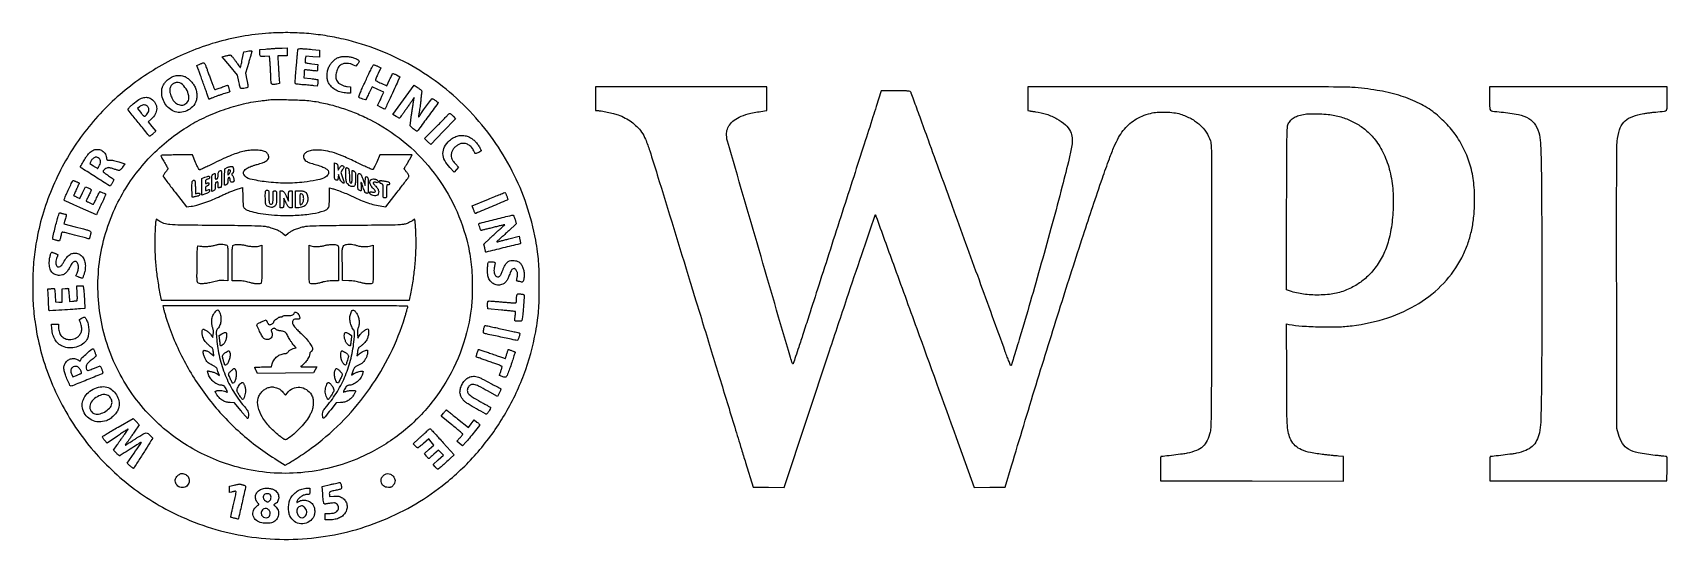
# Model space of a CAD drawing. Extents: x 64 to 2382, y 574 to 1294.
import ezdxf

# ---------------------------------------------------------------- set-up
doc = ezdxf.new("R2010")
doc.units = 0

msp = doc.modelspace()

# ---------------------------------------------------------------- linework, layer by layer
for points in [[(399, 1292.88518, 0.054535), (323.043928, 1279.450062, 0.054041), (251.541156, 1249.890441, 0.053849), (187.809827, 1205.576534, 0.053399), (134.810181, 1148.56248, 0.028615), (113.302728, 1116.091437, 0.026795), (95.122317, 1080.672049, 0.026839), (80.862267, 1043.574494, 0.028965), (71.074159, 1006.087063, 0.00889), (68.060448, 989.498057, 0.013861), (66.117048, 975.104774, 0.013439), (64.936576, 960.308413, 0.007723), (64.26958, 942.429688, 0.00776), (64.156835, 924.600316, 0.01236), (64.673848, 909.3613, 0.013011), (65.913823, 894.748373, 0.010005), (68.000312, 878.872994, 0.059593), (90.298562, 798.219894, 0.058516), (131.082581, 724.562045, 0.058384), (187.921122, 662.214606, 0.058817), (257.5, 614.873034, 0.072788), (355.712376, 580.723818, 0.072588), (459.687341, 576.105396, 0.072591), (560.641861, 601.395521, 0.072803), (650.045679, 654.469864, 0.044551), (695.698805, 698.749615, 0.044023), (732.989192, 750.584134, 0.044114), (760.563903, 808.038059, 0.045143), (777.375183, 869, 0.008584), (780.06965, 885.519363, 0.016461), (781.564965, 898.862699, 0.01448), (782.285496, 913.341584, 0.005192), (782.5, 934, 0.005193), (782.285382, 954.661827, 0.014484), (781.564476, 969.143418, 0.01647), (780.068564, 982.486655, 0.008598), (777.37352, 999, 0.073612), (744.180737, 1097.207519, 0.072439), (683.829351, 1182.189419, 0.072384), (601.697946, 1246.478141, 0.073315), (504.999166, 1284.346226, 0.018116), (478.712153, 1289.419597, 0.018513), (452.316054, 1292.532953, 0.018513), (425.761513, 1293.685132, 0.018114)], [(375, 1267.288548, -0.070218), (374.923882, 1266.749212, -0.000498), (373.643624, 1262.320481, -0.001903), (372.152431, 1257.253416, -0.001216), (370.382548, 1251.375039), (365.765096, 1236.172981), (367.871989, 1226.388982, -0.006639), (368.810858, 1221.72924, -0.023092), (369.237449, 1218.688198, -0.031309), (369.29887, 1216.681231, -0.25141), (368.851543, 1215.908249, -0.085368), (367.101859, 1215.202798, -0.016456), (363.728826, 1214.588945, -0.012723), (360.305059, 1214.170326, -0.163893), (359.067282, 1214.458417, -0.185122), (358.68479, 1214.960392, -0.005742), (357.972277, 1217.499898, -0.010535), (357.218705, 1220.566167, -0.007018), (356.478979, 1224.108222), (354.70205, 1233.256571), (343.839673, 1246.373819), (332.977297, 1259.491068), (337.738649, 1260.726244, -0.007068), (339.679347, 1261.20052, -0.007761), (341.573279, 1261.604254, -0.007313), (343.200886, 1261.900229, -0.038331), (344.106557, 1261.98071, -0.204845), (345.021698, 1261.602295, -0.012474), (347.084012, 1259.38702, -0.016761), (349.474083, 1256.49815, -0.010958), (352.041858, 1253.018635, 0.004636), (354.49676, 1249.602501, 0.007821), (356.626047, 1246.790059, 0.00248), (358.480464, 1244.442771, 0.447354), (358.760436, 1244.427103, 0.13995), (358.957989, 1244.782525, 0.001177), (359.674623, 1247.887123, 0.004048), (360.463345, 1251.474699, 0.002583), (361.325135, 1255.658468), (363.5, 1266.5), (367, 1267.118359, -0.010435), (370.455552, 1267.654763, -0.027973), (372.937134, 1267.846726, -0.036836), (374.584154, 1267.760396, -0.377771)], [(425, 1266.5), (425, 1261), (418.388461, 1261), (411.776922, 1261), (412.413341, 1247.75, 0.001612), (412.698228, 1242.192749, 0.001461), (413.027916, 1236.451954, 0.001462), (413.353072, 1231.314899, 0.004689), (413.611815, 1227.89495), (414.173869, 1221.2899), (410.336935, 1220.655956, -0.025938), (404.870989, 1220.041874, -0.283746), (403.006345, 1221.043515, -0.117608), (402.191409, 1223.766927, -0.003495), (401.596291, 1235.75, 0.00234), (401.295657, 1242.099596, 0.002695), (400.947891, 1248.153668, 0.002418), (400.600745, 1253.280767, 0.015643), (400.33244, 1255.858232), (399.740452, 1260.216465), (393.432832, 1259.814826, -0.022516), (388.985644, 1259.732254, -0.181643), (387.125485, 1260.487824, -0.184119), (386.236596, 1262.275456, -0.023244), (386.013655, 1266.660231), (386, 1269.820462), (394.25, 1270.421177, 0.000314), (397.701924, 1270.674705, 0.000289), (401.251563, 1270.939711, 0.000288), (404.416695, 1271.179684, 0.000954), (406.5, 1271.342843, -0.006797), (408.527379, 1271.477805, -0.002358), (411.454687, 1271.618895, -0.002342), (414.681006, 1271.74401, -0.002723), (417.75, 1271.831897), (425, 1272)], [(460.25, 1269.838409), (471, 1268.673931), (471, 1263.729096), (471, 1258.784261), (461.143416, 1259.489735), (451.286832, 1260.195209), (450.610251, 1255.964103, 0.01511), (450.395297, 1254.298509, 0.020916), (450.310543, 1252.794788, 0.018085), (450.337018, 1251.574248, 0.181784), (450.540062, 1251.116499, 0.151874), (451.059019, 1250.838213, 0.004523), (453.512676, 1250.387346, 0.008629), (456.445047, 1249.927887, 0.005805), (459.80807, 1249.5), (468.469687, 1248.5), (468.144066, 1244, -0.004363), (468.002746, 1242.258281, -0.006693), (467.846999, 1240.752591, -0.00273), (467.690117, 1239.472202, -0.161889), (467.590029, 1239.26414, -0.226276), (467.373065, 1239.183371, -0.001006), (464.854986, 1239.412381, -0.004475), (461.975379, 1239.706134, -0.002776), (458.6, 1240.1, 0.003939), (455.218598, 1240.4866, 0.006267), (452.31945, 1240.758244, 0.001936), (449.818802, 1240.951224, 0.226216), (449.522945, 1240.83586, 0.15782), (449.386474, 1240.546729, 0.003443), (449.196249, 1238.983034, 0.00752), (449.012159, 1237.132083, 0.004966), (448.853751, 1235), (448.5, 1229.5), (458.300977, 1228.36569, -0.003202), (462.085475, 1227.903112, -0.005005), (465.335961, 1227.451539, -0.0016), (468.135813, 1227.024797, -0.159058), (468.486785, 1226.846549, -0.200787), (468.617379, 1226.528022, -0.008692), (468.587078, 1225.296179, -0.01365), (468.483601, 1223.804848, -0.00919), (468.287807, 1222.109096), (467.703998, 1217.756475), (462.601999, 1218.398208, 0.007416), (459.991089, 1218.687342, 0.002462), (456.1557, 1219.035532, 0.002451), (451.90121, 1219.379658, 0.002786), (447.821659, 1219.666665, -0.006175), (444.029046, 1219.959333, -0.008595), (440.642959, 1220.321505, -0.005703), (437.82756, 1220.704334, -0.102108), (436.974393, 1221.015826, -0.260339), (436.422065, 1222.008254, -0.009642), (436.514456, 1226.448843, -0.010752), (436.924175, 1233.092698, -0.002541), (437.902734, 1244.161559, 0.000849), (438.7063, 1252.913309, 0.00123), (439.383928, 1260.646486, 0.00062), (439.934832, 1267.212782, 0.020619), (440, 1268.792428, -0.083771), (440.201141, 1269.984542, -0.203019), (440.788085, 1270.633976, -0.097016), (442.006447, 1270.934553, -0.012037), (444.75, 1271.001444, -0.014792), (447.274112, 1270.927524, -0.004009), (451.2625, 1270.660398, -0.004054), (455.785939, 1270.284081, -0.004199)], [(519.212487, 1257.995397, -0.017132), (524.774658, 1255.665759, -0.167595), (526.588721, 1253.931183, -0.248704), (526.563807, 1251.824629, -0.039601), (524.231316, 1248.252839), (522.49568, 1246.005678), (518.290627, 1248.086172, 0.058461), (514.156696, 1249.560872, 0.053131), (509.656357, 1250.102186, 0.05526), (505.334903, 1249.682288, 0.078572), (501.735073, 1248.310455, 0.125261), (497.480683, 1244.183962, 0.07566), (494.727928, 1237.680358, 0.075196), (494.023383, 1230.605678, 0.119895), (495.75, 1224.809121, 0.086503), (497.964528, 1222.183826, 0.053748), (501.32182, 1219.935453, 0.04871), (505.474943, 1218.250762, 0.042559), (510.068392, 1217.305494), (515, 1216.721418), (515, 1212.360709), (515, 1208), (509.537513, 1208, -0.065141), (501.698196, 1209.025674, -0.062435), (494.264712, 1212.037061, -0.064696), (488.043732, 1216.657499, -0.081369), (483.76083, 1222.40532, -0.07435), (482.071837, 1227.343195, -0.050398), (481.593347, 1233.279106, -0.04845), (482.321594, 1239.469741, -0.053905), (484.222548, 1245.174932, -0.050042), (486.727775, 1249.457201, -0.043231), (490.147274, 1253.389627, -0.044272), (494.086381, 1256.576058, -0.061188), (498.137077, 1258.630856, -0.060941), (502.697148, 1259.676905, -0.033489), (508.428075, 1259.887953, -0.033148), (514.273794, 1259.322592, -0.049965)], [(278.122668, 1231.982577, -0.08096), (282.132869, 1230.131234, -0.03772), (286.636814, 1226.566787, -0.036964), (290.770033, 1222.148001, -0.052153), (293.69524, 1217.623349, -0.052957), (295.892395, 1211.854238, -0.049856), (296.886406, 1205.633225, -0.052209), (296.614048, 1199.652662, -0.075394), (295.050643, 1194.604615, -0.102756), (289.077256, 1186.838215, -0.095578), (280.358565, 1181.848624, -0.098528), (270.643588, 1180.550889, -0.117343), (261.82362, 1183.252623, -0.082693), (254.529026, 1189.345491, -0.077965), (249.425075, 1197.59052, -0.079028), (247.138369, 1206.896414, -0.088779), (248.001597, 1216.065352, -0.045952), (248.633019, 1217.728707, -0.019763), (249.759875, 1219.820325, -0.019357), (251.143786, 1221.96808, -0.024215), (252.596389, 1223.841574, -0.064534), (258.033044, 1228.745857, -0.074222), (264.299568, 1231.826445, -0.07543), (271.105827, 1232.911941, -0.069742)], [(309.816909, 1245.75, -0.002787), (310.875719, 1242.865821, -0.000646), (312.62306, 1238.003125, -0.000667), (314.620139, 1232.39922, -0.000653), (316.616572, 1226.75, 0.006548), (318.54955, 1221.478981, 0.010491), (320.351634, 1217.039062, 0.004573), (321.974525, 1213.362516, 0.294594), (322.53641, 1213, 0.074811), (323.267711, 1213.110035, 0.003331), (325.714395, 1213.88125, 0.005549), (328.609624, 1214.850696, 0.003932), (331.837388, 1216, -0.001381), (335.01551, 1217.149931, -0.002169), (337.753706, 1218.11875, -0.000549), (340.150497, 1218.952144, -0.083578), (340.43479, 1219, -0.325166), (341.089905, 1218.523585, -0.006827), (342.343767, 1214.464677, -0.006743), (343.487543, 1210.37139, -0.34211), (343.18325, 1209.652203, -0.044261), (342.656116, 1209.415022, -0.000812), (339.763205, 1208.415328, -0.002), (336.381634, 1207.26802, -0.001334), (332.5, 1205.979849, 0.00329), (328.359767, 1204.587856, 0.003176), (324.189062, 1203.125321, 0.003139), (320.532543, 1201.790998, 0.011604), (318.25, 1200.880946, -0.005398), (316.61998, 1200.207493, -0.009327), (315.248438, 1199.687561, -0.00377), (314.101919, 1199.28695, -0.514086), (314, 1199.359879, 0.084859), (313.961249, 1199.586559, 0.000069), (312.062169, 1204.976384, 0.000761), (309.932371, 1210.989151, 0.000466), (307.403129, 1218.074341, -0.000136), (304.740279, 1225.518327, -0.000155), (302.194473, 1232.648233, -0.000141), (300.036181, 1238.704173, -0.000873), (298.935225, 1241.813262), (297.064192, 1247.126524), (301.282096, 1249.0413, -0.00923), (302.983383, 1249.776055, -0.011158), (304.607073, 1250.400062, -0.009867), (305.988993, 1250.865488, -0.071746), (306.678151, 1250.978038, -0.240832), (307.244742, 1250.701526, -0.02586), (308.086149, 1249.451361, -0.027267), (308.980131, 1247.759748, -0.018562)], [(553.300988, 1245.985008), (557.856213, 1243.970015), (553.928106, 1235.587655, 0.003775), (552.42296, 1232.311618, 0.005547), (551.153881, 1229.407896, 0.002775), (550.120678, 1226.932398, 0.09777), (550, 1226.321149, 0.26286), (550.268037, 1225.846529, 0.007349), (552.375298, 1224.617731, 0.013231), (554.986847, 1223.235607, 0.008479), (558.086119, 1221.76385), (566.172239, 1218.090698), (570.220343, 1226.795349, -0.001049), (571.791243, 1230.15481, -0.001644), (573.157555, 1233.036196, -0.000415), (574.362082, 1235.5496, -0.062752), (574.53479, 1235.817233, -0.323846), (574.774599, 1235.877447, -0.004703), (576.209034, 1235.288194, -0.0108), (577.901579, 1234.53077, -0.006662), (579.860332, 1233.570775), (584.919531, 1231.007085), (582.077745, 1224.753542, -0.002108), (577.341255, 1214.446174, -0.000901), (570.925028, 1200.702025, -0.000069), (563.897887, 1185.725136, -0.086856), (563.519457, 1185.186124, -0.298474), (563.248377, 1185.129679, -0.005226), (561.792344, 1185.720168, -0.01128), (560.071647, 1186.485055, -0.007044), (558.090114, 1187.454336), (552.981359, 1190.043138), (554.953058, 1193.907986, 0.005683), (555.885474, 1195.78816, 0.002468), (557.084177, 1198.307657, 0.002442), (558.33229, 1200.998811, 0.003246), (559.439163, 1203.458354), (561.953569, 1209.143873), (553.726785, 1213.034591), (545.5, 1216.925308), (541.321442, 1208.42698, 0.001457), (539.695271, 1205.095201, 0.002059), (538.267969, 1202.117938, 0.001177), (537.079736, 1199.597636, 0.029122), (536.794404, 1198.883212, -0.391087), (535.963741, 1198.425694, -0.015424), (532.321187, 1199.445565, -0.023185), (528.711967, 1200.763869, -0.082102), (526.63015, 1202.070233, -0.314261), (526.460247, 1202.771867, -0.002758), (528.587139, 1208.145025, -0.008159), (531.220464, 1214.395265, -0.00502), (534.513732, 1221.66985, -0.000782), (541.8388, 1237.363085, -0.007967), (544.991441, 1243.820056, -0.011265), (546.935663, 1247.441786, -0.270202), (547.893206, 1248, -0.08305), (548.433833, 1247.909578, -0.006309), (549.833422, 1247.408096, -0.008547), (551.494095, 1246.756773, -0.006402)], [(263.353094, 1221.073656, 0.117613), (259.975362, 1217.720689, 0.116427), (258.458795, 1213.191622, 0.091338), (258.972279, 1207.556029, 0.048521), (261.515125, 1201, 0.027156), (263.534331, 1197.483712, 0.056015), (265.544003, 1195.036182, 0.059483), (267.963781, 1193.186782, 0.034508), (271.238767, 1191.544704, 0.067504), (274.260782, 1190.737628, 0.089074), (277.102628, 1190.884137, 0.082148), (279.884676, 1192.037856, 0.048964), (282.73469, 1194.226544, 0.221547), (285.641352, 1201.461846, 0.103234), (282.984625, 1211.457179, 0.097598), (276.368414, 1219.98017, 0.181506), (268.282119, 1222.996262, 0.070465), (267.385873, 1222.867405, 0.022107), (266.099094, 1222.429954, 0.021599), (264.688712, 1221.808393, 0.022324)], [(615.598934, 1208.070225, 0.005972), (615.359126, 1206.258834, 0.002068), (615.055113, 1203.639379, 0.002055), (614.743934, 1200.750341, 0.002388), (614.472388, 1198, -0.006975), (614.138851, 1194.911802, -0.003284), (613.626182, 1190.931719, -0.003253), (613.034628, 1186.769454, -0.004577), (612.448886, 1183.065426, 0.004229), (611.931438, 1179.807966, 0.006713), (611.549532, 1177.009881, 0.002196), (611.264462, 1174.601802, 0.22857), (611.371568, 1174.295098, 0.438268), (611.598767, 1174.304353, 0.008519), (612.425549, 1175.312381, 0.014615), (613.397599, 1176.616119, 0.008559), (614.488102, 1178.229672, -0.011475), (618.474968, 1184.055296, -0.004959), (624.037068, 1191.635619, -0.000886), (630.044384, 1199.625194, -0.235281), (630.7968, 1200, -0.147458), (631.653573, 1199.741708, -0.003489), (635.164004, 1197.378093, -0.002466), (638.726754, 1194.917087, -0.245079), (639, 1194.393105, -0.159135), (638.79094, 1193.752876, -0.000067), (624.863832, 1174.706701, -0.000275), (611.493444, 1156.44804, -0.034963), (609.672282, 1154.296853, -0.206656), (608.846945, 1153.956806, -0.115664), (607.775733, 1154.226982, -0.053423), (606.253463, 1155.233297, -0.011634), (603.872602, 1157.296853), (599.245203, 1161.5), (601.463503, 1177.5, -0.000915), (602.365466, 1183.9192, -0.001088), (603.241124, 1189.975, -0.000942), (604.000575, 1195.08071, -0.007023), (604.399918, 1197.5), (605.118032, 1201.5), (602.407506, 1197.5, -0.003897), (600.895148, 1195.305198, -0.000874), (598.282949, 1191.590625, -0.000907), (595.252165, 1187.313283, -0.000878), (592.172733, 1183, 0.000018), (589.27229, 1178.95215, 0.000029), (586.793331, 1175.491823, 0.000005), (584.602595, 1172.433372, 0.001596), (584.425839, 1172.184929, -0.371305), (584.216724, 1172.132743, -0.004819), (582.923034, 1172.799907, -0.011051), (581.394873, 1173.650436, -0.006691), (579.622563, 1174.720913), (575.041935, 1177.571968), (590.084826, 1198.253799), (605.127717, 1218.93563), (610.621384, 1215.28804, -0.009951), (613.98747, 1212.955261, -0.085493), (615.262673, 1211.651424, -0.143209), (615.718811, 1210.27148, -0.044611)], [(862, 1200), (862, 1183), (864.823784, 1183, -0.03963), (870.348614, 1182.561415, -0.011025), (878.899127, 1181.001188, -0.011592), (887.653856, 1178.990827, -0.025004), (894.260515, 1176.955125, -0.032889), (904.350911, 1172.513648, -0.038187), (913.2538, 1166.972348, -0.039466), (920.960285, 1160.321996, -0.040059), (927.48416, 1152.574402, -0.058873), (933.076455, 1142.390474, -0.017836), (939.112643, 1125.797387, -0.003922), (949.776161, 1091.971205, -0.000101), (996.496694, 939.5, 0.000012), (1004.164323, 914.461093, 0.000005), (1015.002812, 879.071875, 0.000004), (1026.847657, 840.399237, 0.000005), (1037.996974, 804, -0.000005), (1048.809844, 768.699219, -0.000005), (1059.641541, 733.334375, -0.000005), (1069.109443, 702.420007, -0.00002), (1074.902887, 683.5), (1085.618606, 648.5), (1107.604337, 648.231416), (1129.590068, 647.962831), (1194.007796, 841.976923, -0.000485), (1218.760246, 916.285422, -0.000815), (1239.708437, 978.631951, -0.000036), (1258.652231, 1034.696479, -0.649988), (1259.125509, 1034.740212, -0.04057), (1259.906465, 1033.033366, -0.000014), (1284.51725, 965.187964, -0.000166), (1317.70109, 873.606275, -0.000038), (1373.747265, 718.731337), (1399.350969, 647.962674), (1421.307277, 648.231337), (1443.263585, 648.5), (1452.184848, 678.5, -0.001975), (1486.944057, 793.718839, -0.002138), (1521.7166, 905.643577, -0.002287), (1554.01907, 1006.459653, -0.004384), (1581.014974, 1087, -0.004265), (1590.849119, 1114.737857, -0.015187), (1597.83244, 1132.241515, -0.023403), (1603.918067, 1144.624604, -0.035284), (1610.445062, 1154.715878, -0.048036), (1617.868665, 1162.835342, -0.042557), (1626.996806, 1169.761296, -0.041057), (1637.506939, 1175.258996, -0.038066), (1649.040484, 1179.129559, -0.04445), (1658.581132, 1180.657915, -0.024126), (1670.465, 1180.91654, -0.024139), (1682.259414, 1180.033234, -0.046568), (1691.5, 1178.004782, -0.046209), (1706.620222, 1171.58514, -0.058519), (1719.04732, 1162.885412, -0.063725), (1728.294273, 1152.253625, -0.073553), (1734.032183, 1140.119954, -0.067259), (1735.339603, 1132.047628, -0.0045), (1735.744482, 1108.581793, -0.002308), (1735.902462, 1065.121136, -0.000137), (1735.737235, 933.499919, -0.000175), (1735.509498, 812.226515, -0.00188), (1735.215544, 763.136181, -0.00252), (1734.795588, 734.74048, -0.055215), (1733.719316, 726.517445, -0.050787), (1729.417721, 714.431961, -0.096313), (1723.30835, 706.148314, -0.09163), (1714.315623, 700.503471, -0.042655), (1701.080348, 696.517255, -0.018291), (1694.778376, 695.430908, -0.002799), (1682.148298, 693.798578, -0.00224), (1669.351625, 692.275658, -0.028501), (1664.519581, 692, 0.337851), (1663.667615, 691.35015, 0.048219), (1663.268445, 689.041248, 0.020293), (1663.116885, 684.617552, 0.002382), (1663.226386, 674.75), (1663.5, 657.5), (1793.25, 657.246255), (1923, 656.992511), (1923, 674.394764), (1923, 691.797017), (1915.75, 692.464731, -0.00218), (1912.055399, 692.82125, -0.000732), (1906.664062, 693.373207, -0.000728), (1900.700192, 694.001378, -0.000833), (1895, 694.619775, -0.019716), (1875.882342, 697.492639, -0.057512), (1863.167952, 701.474194, -0.083081), (1854.493012, 707.209444, -0.087341), (1848.333596, 715.368929, -0.060256), (1844.986621, 724.481099, -0.04138), (1843.351196, 735.380851, -0.014271), (1842.639913, 754.249272, -0.001013), (1842.265587, 806.871387), (1841.892367, 880.242774), (1845.521764, 879.561895, 0.028765), (1864.044347, 877.179257, 0.011941), (1889.259389, 876.004958, 0.012022), (1914.880542, 876.040453, 0.024442), (1934.959292, 877.535096, 0.048403), (1985.758056, 888.889649, 0.059658), (2029.733557, 909.367814, 0.064159), (2065.067508, 938.124245, 0.071801), (2090.410907, 973.912736, 0.02828), (2098.11901, 991.347665, 0.030178), (2103.620482, 1009.171076, 0.02904), (2107.09076, 1028.135547, 0.02273), (2108.710364, 1049, 0.030966), (2107.864017, 1077.300899, 0.041798), (2103.397862, 1102.508139, 0.044), (2095.056178, 1125.585741, 0.040668), (2082.622606, 1147.5, 0.02742), (2076.103654, 1156.03619, 0.016127), (2067.448383, 1165.529036, 0.016054), (2058.086224, 1174.555823, 0.024682), (2049.375259, 1181.682597, 0.049489), (2027.509271, 1194.714075, 0.036999), (2001.282767, 1204.723459, 0.032546), (1970.482496, 1211.790906, 0.022242), (1934.812609, 1215.947596, 0.016325), (1922.176347, 1216.439199, 0.00045), (1867.251895, 1216.73232, 0.000789), (1795.455387, 1216.937441, 0.00032), (1697.562609, 1217), (1475, 1217), (1475, 1200.079455), (1475, 1183.158911), (1477.75, 1182.632377, 0.008583), (1479.17349, 1182.385075, 0.00271), (1481.307812, 1182.063751, 0.002705), (1483.692611, 1181.731086, 0.003), (1486, 1181.436017, -0.048975), (1501.819266, 1177.914103, -0.049903), (1516.546162, 1171.396446, -0.05415), (1528.426116, 1162.832959, -0.09568), (1535.688973, 1153.224406, -0.098308), (1538.03279, 1144.430886, -0.053823), (1537.551006, 1133.245403, -0.023053), (1533.924086, 1115.04357, -0.002796), (1523.895352, 1075.5, -0.002604), (1509.839128, 1022.485491, -0.002171), (1494.365799, 966.297532, -0.002197), (1478.662534, 911.160598, -0.002951), (1463.922569, 861.358228, 0.000056), (1459.613961, 847.104404, 0.000088), (1455.902422, 834.813042, 0.000024), (1452.668843, 824.09588, 0.003019), (1452.271684, 822.75, -0.031974), (1452.03102, 822.079979, -0.043256), (1451.72536, 821.514063, -0.050066), (1451.403735, 821.117741, -0.199853), (1451.120932, 821, -0.306718), (1450.771789, 821.236419, -0.000843), (1448.557546, 826.801563, -0.004439), (1446.098339, 833.177662, -0.002706), (1443.301386, 840.75, -0.00002), (1406.48654, 942.117356, -0.000018), (1368.452706, 1046.865845, -0.000012), (1334.308794, 1140.918469, -0.000175), (1322.494513, 1173.5, 0.000153), (1317.724066, 1186.657862, 0.000236), (1313.592301, 1198.026562, 0.00007), (1309.995842, 1207.903524, 0.007381), (1309.482702, 1209.25, 0.237254), (1308.365608, 1210.241754, 0.044655), (1305.591753, 1210.72044, 0.018501), (1300.384065, 1210.953054, 0.00191), (1288.09376, 1211), (1267.401499, 1211), (1260.292966, 1188.75, -0.000395), (1255.645272, 1174.242088, -0.000031), (1243.177043, 1135.435938, -0.000042), (1228.297222, 1089.147028, -0.000032), (1212.008191, 1038.5, 0.000029), (1195.205034, 986.255432, 0.000031), (1178.766215, 935.1225, 0.00003), (1164.632631, 891.141679, 0.000145), (1156.665975, 866.321275, -0.001725), (1150.380345, 846.948736, -0.005092), (1145.879485, 833.695282, -0.002227), (1142.372534, 823.844499, -0.674727), (1141.748565, 823.821275, -0.034492), (1138.493468, 832.68581, -0.000061), (1094.102078, 985.426536, -0.000041), (1049.335771, 1139.574443, -0.051943), (1048.206113, 1145.826314, -0.025868), (1048.089263, 1150.852293, -0.050561), (1048.606179, 1154.821097, -0.054183), (1049.875879, 1158.424093, -0.034501), (1052.071579, 1162.294349, -0.087853), (1058.876618, 1169.450124, -0.061776), (1068.584661, 1174.904193, -0.044187), (1082.29954, 1179.149025, -0.017472), (1101.75, 1182.626135), (1105, 1183.090626), (1105, 1200.045313), (1105, 1217), (983.5, 1217), (862, 1217)], [(2130, 1200.019052, 0.005113), (2130.136813, 1186.63935, 0.175199), (2131.255587, 1183.731869, 0.187158), (2133.961481, 1182.300523, 0.005991), (2146.5, 1180.984952, -0.02552), (2170.940646, 1177.451241, -0.087259), (2185.866252, 1171.684553, -0.124026), (2195.017792, 1162.456458, -0.08024), (2200.545576, 1148.38453, -0.044566), (2202.42045, 1133.475313, -0.004979), (2203.313167, 1099.233792, -0.003445), (2203.824878, 1043.713908, -0.000574), (2203.950617, 937, -0.000579), (2203.830638, 830.570688, -0.003452), (2203.32039, 775.041756, -0.005003), (2202.425609, 740.764758, -0.043976), (2200.550378, 725.719605, -0.061546), (2196.633404, 714.461843, -0.095428), (2190.441784, 706.284159, -0.087252), (2181.215255, 700.520131, -0.044293), (2168.080348, 696.517255, -0.018291), (2161.778376, 695.430908, -0.002799), (2149.148298, 693.798578, -0.00224), (2136.351625, 692.275658, -0.028501), (2131.519581, 692, 0.337851), (2130.667615, 691.35015, 0.048219), (2130.268445, 689.041248, 0.020293), (2130.116885, 684.617552, 0.002382), (2130.226386, 674.75), (2130.5, 657.5), (2256, 657.5), (2381.5, 657.5), (2381.773614, 674.75, 0.002382), (2381.883115, 684.617552, 0.020293), (2381.731555, 689.041248, 0.048219), (2381.332385, 691.35015, 0.337851), (2380.480419, 692, -0.023883), (2379.377392, 692.052716, -0.000872), (2375.200612, 692.460217, -0.001592), (2370.263604, 692.96646, -0.001117), (2364.706805, 693.566695, -0.019784), (2340.569458, 697.199788, -0.083951), (2326.930326, 702.278665, -0.124318), (2318.538053, 710.438291, -0.069026), (2312.756965, 723.58617), (2310.511951, 731.5), (2310.205959, 930.5, -0.000307), (2310.118565, 1025.084313, -0.001069), (2310.230177, 1086.172057, -0.000662), (2310.461556, 1129.927733, -0.026634), (2311.034481, 1139.486397, -0.043702), (2314.337589, 1155.741902, -0.105902), (2320.168229, 1166.4444, -0.112746), (2329.610592, 1173.421935, -0.053505), (2344.118289, 1177.988444, -0.009882), (2348.565929, 1178.78986, -0.004819), (2354.269122, 1179.64525, -0.004778), (2360.220928, 1180.421441, -0.006892), (2365.5, 1180.984952, 0.005991), (2378.038519, 1182.300523, 0.187158), (2380.744413, 1183.731869, 0.175199), (2381.863187, 1186.63935, 0.005113), (2382, 1200.019052), (2382, 1217), (2256, 1217), (2130, 1217)], [(461, 1196.571036, -0.020389), (481.714065, 1192.492765, -0.019289), (502.419768, 1186.678755, -0.019201), (522.711929, 1179.255122, -0.01973), (542.187769, 1170.356864, -0.053797), (589.355214, 1139.755947, -0.052805), (629.236614, 1099.625216, -0.052801), (659.830323, 1052.027447, -0.053768), (679.553312, 999.362016, -0.013702), (683.242442, 983.13105, -0.018749), (685.609201, 968.333168, -0.018057), (686.917648, 952.975334, -0.011417), (687.38601, 935, -0.007302), (687.207075, 919.285743, -0.014846), (686.519688, 906.953259, -0.016325), (685.157173, 895.461881, -0.01113), (682.893153, 882.5, -0.057929), (664.216118, 824.376134, -0.05748), (632.667871, 771.921036, -0.057447), (589.986957, 727.999479, -0.057734), (538.5, 695.025878, -0.040744), (497.808865, 679.110532, -0.0413), (455.25914, 670.093094, -0.041388), (411.892279, 668.203017, -0.041291), (368.771557, 673.477202, -0.035057), (333.402503, 683.430849, -0.034322), (299.509822, 698.283853, -0.034318), (267.964284, 717.635619, -0.035032), (239.591936, 740.999822, -0.079868), (188.206453, 808.249315, -0.080187), (160.575755, 888.12502, -0.080283), (159.496468, 972.552925, -0.080342), (185.069057, 1053, -0.033681), (202.994888, 1083.2154, -0.032636), (224.988459, 1111.088285, -0.032499), (250.520206, 1135.971455, -0.032744), (279, 1157.268751, -0.030344), (303.76297, 1171.314522, -0.026238), (331.258492, 1183.031105, -0.026302), (359.751348, 1191.775384, -0.030962), (387.5, 1196.918682, 0.000352), (391.165648, 1197.368388, 0.00038), (394.7375, 1197.811891, 0.000358), (397.800863, 1198.196844, 0.001833), (399.5, 1198.417929, -0.037161), (408.226544, 1198.931348, -0.003625), (429.363071, 1198.449943, -0.004224), (450.355577, 1197.64196, -0.026683)], [(232.07832, 1199.726203, -0.110407), (237.918392, 1193.555541, -0.136608), (239.993948, 1185.950295, -0.126895), (237.88362, 1177.938516, -0.088444), (231.929799, 1170.671906), (227.790615, 1167.128919), (233.290031, 1160.356904), (238.789446, 1153.584889), (234.644723, 1149.896148, -0.013166), (233.005779, 1148.513096, -0.020327), (231.51249, 1147.415273, -0.01562), (230.261365, 1146.627291, -0.275638), (229.802051, 1146.630551, -0.086254), (229.114207, 1147.230314, -0.00009), (216.490603, 1162.795061, -0.00087), (205.308186, 1176.637101, -0.00526), (199.59541, 1183.888707, -0.23197), (199.397744, 1184.859552, -0.092069), (199.991118, 1186.124421, -0.043081), (201.5243, 1187.914068, -0.009107), (204.512439, 1190.743387, -0.031456), (212.969292, 1197.54024, -0.074913), (220.159547, 1201.143588, -0.106306), (226.430334, 1201.793036, -0.121689)], [(215.573237, 1188.535526), (212.646474, 1186.142979), (216.944846, 1180.571489, 0.0135), (218.685292, 1178.437257, 0.01894), (220.359362, 1176.636625, 0.015496), (221.81784, 1175.269878, 0.182474), (222.532716, 1175, 0.196893), (224.307632, 1175.727124, 0.040603), (226.561423, 1178.338603, 0.04236), (228.424079, 1181.402872, 0.115893), (229, 1183.854219, 0.142196), (227.77264, 1188.082698, 0.169168), (224.533681, 1190.652146, 0.149546), (220.060003, 1190.824849, 0.107157)], [(660.199796, 1175.25), (663.805488, 1171.5), (646.152744, 1153.283303), (628.5, 1135.066605), (624.145911, 1139.166516), (619.791822, 1143.266427), (633.846164, 1157.383214, 0.001391), (639.469108, 1163.062654, 0.001656), (644.741344, 1168.453171, 0.001431), (649.159812, 1173.026928, 0.010735), (651.200253, 1175.244603, -0.014537), (652.540463, 1176.679178, -0.019627), (653.838271, 1177.890814, -0.016992), (654.966832, 1178.799417, -0.161048), (655.547052, 1178.994603, -0.156519), (656.139152, 1178.807958, -0.015448), (657.345705, 1177.896852, -0.018313), (658.7424, 1176.685888, -0.013526)], [(1910.5, 1176.159473, -0.038859), (1927.469609, 1171.134322, -0.044447), (1942.670698, 1163.708444, -0.045417), (1956.04374, 1153.875385, -0.043998), (1967.57806, 1141.692659, -0.060129), (1980.069924, 1121.318485, -0.047268), (1988.602017, 1096.843617, -0.043105), (1992.958317, 1068.929049, -0.03388), (1992.986468, 1038.297764, -0.028793), (1989.562403, 1010.911751, -0.043711), (1983.182383, 987.79798, -0.048841), (1973.579918, 968.135281, -0.051801), (1960.504363, 951.126842, -0.020694), (1953.942805, 944.757945, -0.026618), (1947.38546, 939.499673, -0.026234), (1940.227996, 934.909816, -0.019198), (1931.851518, 930.555683, -0.022034), (1921.838155, 926.358491, -0.032319), (1912.685579, 923.644823, -0.030743), (1902.923829, 922.047908, -0.017567), (1891, 921.265109, -0.016108), (1879.451507, 921.285759, -0.020407), (1868.811048, 922.083263, -0.021631), (1858.821335, 923.683847, -0.023116), (1849.229776, 926.116146), (1841.959552, 928.321962), (1842.229776, 1043.910981, -0.000237), (1842.444941, 1120.441425, -0.004106), (1842.731972, 1145.403782, -0.009563), (1843.24644, 1158.644056, -0.094144), (1844.597796, 1164.033035, -0.07452), (1848.04542, 1169.270107, -0.078412), (1852.824232, 1173.160952, -0.063067), (1859.445976, 1175.967306, -0.029714), (1868.535728, 1177.956889, -0.037248), (1876.808584, 1178.633561, -0.01249), (1888.938578, 1178.417297, -0.012767), (1901.275674, 1177.572895, -0.029096)], [(680.30201, 1146.556065, -0.043225), (684.805988, 1144.495784, -0.042225), (688.926472, 1141.677924, -0.040526), (692.661009, 1138.091111, -0.033962), (696.015035, 1133.739627, -0.009824), (697.541249, 1131.353914, -0.013026), (698.829416, 1129.121848, -0.010373), (699.808232, 1127.226148, -0.114467), (700, 1126.399467, -0.249843), (699.447966, 1125.363666, -0.02178), (696.816006, 1123.757521, -0.027396), (693.983739, 1122.390817, -0.099024), (692.02975, 1122, -0.240118), (691.658657, 1122.189117, -0.016562), (690.978857, 1123.193414, -0.020696), (690.22638, 1124.505993, -0.013882), (689.471733, 1126.062685, 0.076473), (686.223894, 1131.060383, 0.08462), (681.72134, 1134.649801, 0.090137), (676.537714, 1136.392964, 0.102519), (671.315089, 1136.080748, 0.064899), (667.323596, 1134.422969, 0.052708), (663.573149, 1131.696589, 0.052762), (660.479473, 1128.24985, 0.065401), (658.431701, 1124.460332, 0.072133), (657.43323, 1120.011838, 0.092891), (657.885947, 1115.85479, 0.080885), (659.907047, 1111.725188, 0.042234), (663.611427, 1107.335941), (668.085715, 1102.861654), (664.960901, 1099.302687), (661.836087, 1095.743721), (655.58885, 1102.146453, -0.072474), (648.409465, 1112.026091, -0.118875), (645.893188, 1122.002202, -0.125932), (648.248134, 1131.620798, -0.087178), (655.188776, 1140.479817, -0.056698), (661.092028, 1144.685604, -0.067193), (667.468906, 1147.170526, -0.070844), (673.985011, 1147.797613, -0.074416)], [(162.810176, 1125.974365, -0.076437), (165.173247, 1123.983631, -0.053357), (167.177463, 1121.125298, -0.053109), (168.540968, 1117.88937, -0.073298), (169, 1114.774913, 0.06545), (169.165095, 1113.51908, 0.220774), (169.682728, 1112.899515, 0.114502), (170.753155, 1112.66889, 0.012929), (173.25, 1112.772968, -0.046144), (175.584791, 1112.71527, -0.019641), (178.677055, 1112.228269, -0.017494), (182.269402, 1111.38537, -0.012867), (186.186736, 1110.211328), (194.873471, 1107.36231), (191.686736, 1102.713401, -0.021306), (190.34986, 1100.930973, -0.027441), (188.968028, 1099.420636, -0.027325), (187.71484, 1098.32085, -0.162772), (186.90655, 1098.032246, -0.061406), (185.967179, 1098.128797, -0.00865), (184.073578, 1098.596972, -0.00976), (181.842477, 1099.236599, -0.008162), (179.5, 1100, 0.011951), (177.088942, 1100.765591, 0.012065), (174.651604, 1101.4125, 0.011939), (172.504482, 1101.873352, 0.046922), (171.157901, 1102, 0.113232), (169.057217, 1101.518092, 0.049626), (166.608531, 1100.016188, 0.04925), (164.600173, 1098.153557, 0.186263), (164.012916, 1096.575686, 0.216545), (164.299104, 1095.96543, 0.008843), (166.221369, 1094.385067, 0.01405), (168.642911, 1092.573412, 0.009352), (171.512916, 1090.628797, -0.005502), (174.382959, 1088.716226, -0.008645), (176.801485, 1087.0038, -0.003509), (178.815609, 1085.502906, -0.233866), (179.002778, 1085.128797, -0.123532), (178.65676, 1083.723383, -0.008421), (176.656349, 1080.09675, -0.005441), (174.485532, 1076.406879, -0.262846), (173.765019, 1076, -0.142769), (172.939202, 1076.240709, -0.000098), (153.161745, 1088.846125, -0.000261), (133.948784, 1101.111172, -0.050067), (132.131664, 1102.547044, -0.33953), (131.997792, 1103.448811, -0.00277), (135.744099, 1110.102574, -0.009494), (139.450022, 1116.322677, -0.028294), (142.301055, 1120.376941, -0.064333), (147.055446, 1125.013521, -0.094765), (152.279199, 1127.571764, -0.105832), (157.640086, 1127.869898, -0.098362)], [(150.216795, 1115.439296, 0.043215), (149.254701, 1114.633221, 0.022798), (148.201567, 1113.483186, 0.02251), (147.223592, 1112.198974, 0.032157), (146.485432, 1110.971828), (144.982286, 1108.065064), (150.227794, 1104.532532, 0.005546), (152.286603, 1103.178995, 0.008118), (154.130464, 1102.037681, 0.004461), (155.702774, 1101.118335, 0.130783), (156.147445, 1101, 0.242636), (156.502797, 1101.183229, 0.012616), (157.244717, 1102.283144, 0.017654), (158.077, 1103.694257, 0.011687), (158.936172, 1105.36815, 0.055126), (160.157275, 1108.812487, 0.100661), (160.246111, 1111.781342, 0.121765), (159.198921, 1114.170632, 0.106397), (157.113609, 1115.939198, 0.046554), (155.225433, 1116.733849, 0.094699), (153.632431, 1116.920244, 0.092326), (152.056637, 1116.506971, 0.042625)], [(364.5, 1125.470386, 0.023842), (355.803255, 1123.104431, 0.015967), (346.100382, 1119.614977, 0.013276), (334.875159, 1114.819836, 0.007429), (321.473015, 1108.426341, -0.002912), (314.074455, 1104.81446, -0.004431), (307.602508, 1101.771809, -0.001713), (302.022697, 1099.231818, -0.107985), (300.973015, 1099.009603, -0.251185), (300.142846, 1099.461732, -0.017685), (298.726045, 1101.801181, -0.019357), (297.050422, 1105.09612, -0.008879), (295.111193, 1109.509603), (290.722385, 1120), (268.361193, 1120, 0.002947), (258.32009, 1119.940812, 0.008956), (251.49664, 1119.738088, 0.004742), (246.483727, 1119.451555, 0.394844), (246, 1118.934499, 0.117188), (246.16897, 1118.223465, 0.004132), (247.46875, 1115.695343, 0.007462), (249.084239, 1112.724624, 0.005131), (251, 1109.40382, -0.002663), (252.91642, 1106.119429, -0.004133), (254.53125, 1103.263424, -0.001332), (255.899409, 1100.780738, -0.125911), (256, 1100.387618, -0.154196), (255.886739, 1100.029086, -0.004385), (254.939185, 1098.703872, -0.008526), (253.772554, 1097.158229, -0.005716), (252.388714, 1095.429495, 0.021126), (251.009524, 1093.593357, 0.030985), (249.971308, 1091.861477, 0.033184), (249.333361, 1090.400642, 0.179853), (249.342295, 1089.550376, 0.067702), (249.910437, 1088.514356, 0.000829), (254.461859, 1082.381634, 0.002448), (259.777478, 1075.316444, 0.001598), (265.97738, 1067.213239), (282.047597, 1046.348123), (288.773799, 1047.231062, 0.03568), (297.089042, 1048.932685, 0.01496), (308.001265, 1052.345327, 0.014692), (319.522689, 1056.713612, 0.018272), (329.94343, 1061.471629, -0.009735), (334.99163, 1063.881565, -0.00645), (340.873814, 1066.459315, -0.006493), (346.654888, 1068.816334, -0.012543), (351.348989, 1070.524854), (361.5, 1073.933711), (362, 1059.90767, 0.003035), (362.369906, 1051.042752, 0.034506), (362.778118, 1047.562424, 0.091697), (363.55383, 1045.554277, 0.090135), (365, 1043.94249, 0.092377), (371.820218, 1040.430823, 0.025737), (383.540941, 1037.565112, 0.023051), (398.356648, 1035.443432, 0.015286), (415.5, 1034.317675, 0.021375), (439.436268, 1034.502989, 0.029415), (460.81486, 1036.849019, 0.029444), (477.538871, 1040.711695, 0.20103), (483.966564, 1045.937525, 0.097887), (484.373911, 1047.272097, 0.007578), (484.696428, 1051.015815, 0.010134), (484.924623, 1055.529578, 0.007561), (485, 1060.513714), (485, 1073.158911), (488.25, 1072.472432, -0.032737), (493.513008, 1070.995346, -0.007533), (502.166716, 1067.795918, -0.008228), (511.158817, 1064.145296, -0.015662), (518.242232, 1060.867262, 0.015212), (529.045285, 1055.856065, 0.020475), (539.124096, 1052.028247, 0.021622), (549.015689, 1049.196925, 0.020774), (559.247242, 1047.186709), (564.994485, 1046.303639), (581.011272, 1067.106594, 0.001693), (587.192889, 1075.191904, 0.002581), (592.498572, 1082.25588, 0.00092), (597.028488, 1088.375774, 0.067339), (597.625316, 1089.465972, 0.169074), (597.654031, 1090.379338, 0.041127), (597.078047, 1091.797645, 0.034541), (596.055876, 1093.514462, 0.020102), (594.611286, 1095.429495, -0.006237), (593.22752, 1097.161833, -0.00921), (592.060815, 1098.718721, -0.005068), (591.120778, 1100.050759, -0.152264), (591, 1100.438169, -0.117206), (591.091797, 1100.824394, -0.006174), (591.680978, 1101.958756, -0.009454), (592.430129, 1103.297127, -0.006716), (593.318221, 1104.769872, 0.004345), (594.43421, 1106.600849, 0.001803), (595.911671, 1109.093337, 0.001784), (597.475645, 1111.775453, 0.002302), (598.891612, 1114.25), (602.146781, 1120), (579.249134, 1120), (556.351487, 1120), (551.925744, 1109.883892, -0.007683), (550.142892, 1105.973495, -0.011313), (548.447656, 1102.600866, -0.006777), (546.93761, 1099.849452, -0.171856), (546.300318, 1099.296212, -0.197764), (545.400521, 1099.310575, -0.002258), (539.783574, 1101.758339, -0.006499), (533.284871, 1104.726849, -0.004143), (525.800318, 1108.34013, 0.011242), (506.716259, 1117.221417, 0.025628), (491.860122, 1122.844558, 0.0333), (479.337994, 1125.962347, 0.044585), (467.684624, 1126.994423, 0.036868), (459.01919, 1126.347835, 0.083946), (452.800817, 1124.316895, 0.129542), (449.224377, 1121.045842, 0.168957), (448.187884, 1116.765261, 0.136275), (449.343453, 1113.768782, 0.094634), (452.030338, 1111.299897, 0.055032), (456.780645, 1109.037475, 0.015332), (464.655567, 1106.568064, -0.016538), (472.61175, 1104.052096, -0.039058), (478.293684, 1101.532226, -0.054777), (482.003133, 1098.967426, -0.153821), (483.637321, 1096.308891, -0.252634), (482.388725, 1091.39866, -0.105344), (476.635837, 1087.317946, -0.055186), (465.875792, 1084.027318, -0.017522), (449.270322, 1081.492391, -0.030528), (422.455714, 1080.005045, -0.029422), (395.322954, 1081.756212, -0.026432), (372.452238, 1085.826583, -0.1988), (363.698629, 1092.095223, -0.140196), (363.048464, 1094.371032, -0.114706), (363.624449, 1096.845293, -0.090773), (365.422018, 1099.26881, -0.05736), (368.259933, 1101.368434, -0.032453), (370.540462, 1102.491208, -0.009739), (374.146283, 1103.902779, -0.009719), (378.264481, 1105.332793, -0.010394), (382.344433, 1106.568064, 0.015889), (389.876331, 1108.939128, 0.048533), (394.732803, 1111.188479, 0.078604), (397.61031, 1113.551926, 0.153696), (398.81165, 1116.232848, 0.155209), (397.91896, 1120.832693, 0.142803), (394.511972, 1124.253764, 0.091493), (388.363067, 1126.300276, 0.0369), (379.5, 1126.877628, 0.011995), (375.614988, 1126.750522, 0.009212), (371.38125, 1126.431891, 0.009331), (367.430503, 1125.986732, 0.021774)], [(315, 1088.079455, -0.105113), (314.809801, 1087.18471, -0.11088), (314.273714, 1086.464346, -0.084727), (313.349007, 1085.908644, -0.038986), (312, 1085.5, 0.037), (310.427759, 1085.030533, 0.1271), (309.565881, 1084.419153, 0.133476), (309.1314, 1083.485591, 0.042577), (309, 1081.945296, 0.019197), (309.065822, 1080.231526, 0.211252), (309.383772, 1079.639941, 0.236373), (310.011668, 1079.514601, 0.024036), (311.5, 1080, -0.020802), (312.89689, 1080.465589, -0.171035), (313.556312, 1080.426858, -0.25211), (313.902557, 1079.998172, -0.046404), (314, 1078.950498, -0.098141), (313.82505, 1078.06777, -0.078063), (313.318688, 1077.236514, -0.070069), (312.521987, 1076.526462, -0.05624), (311.5, 1076, 0.055368), (310.295101, 1075.381963, 0.105898), (309.537542, 1074.608825, 0.098306), (309.129703, 1073.551778, 0.043089), (309, 1072.049502, 0.017656), (309.06375, 1070.244753, 0.211044), (309.382488, 1069.64226, 0.239581), (310.016246, 1069.515166, 0.022738), (311.5651, 1070.024751, -0.008698), (313.88973, 1070.862592, -0.171042), (314.638488, 1070.854899, -0.324684), (314.959234, 1070.379795, -0.028212), (314.819551, 1068.840178, -0.118127), (314.369777, 1067.720759, -0.084702), (313.411797, 1066.764345, -0.054357), (311.795483, 1065.866659, -0.017903), (309.25, 1064.901074), (304, 1063.121793), (304, 1074.977563), (304, 1086.833333), (308.25, 1088.337719, -0.010188), (312.004345, 1089.58118, -0.084627), (313.776353, 1089.813943, -0.250015), (314.653296, 1089.302212, -0.139031)], [(332, 1086, -0.007138), (331.934162, 1081.388748, -0.011954), (331.730871, 1077.517217, -0.00564), (331.451199, 1074.334562, -0.385526), (331.081787, 1074, 0.04425), (330.621647, 1073.959197, 0.015326), (329.96865, 1073.821697, 0.015089), (329.254744, 1073.625376, 0.016969), (328.581787, 1073.393011, -0.155139), (327.799762, 1073.347144, -0.240741), (327.302898, 1073.784451, -0.082905), (327.056175, 1074.935546, -0.011428), (327, 1077.393011, 0.005926), (326.961116, 1080.673808, 0.130752), (326.69569, 1081.584053, 0.321484), (326.086783, 1081.845046, 0.037329), (324.581787, 1081.393011, 0.152599), (323.84221, 1080.807956, 0.083728), (323.354576, 1079.749161, 0.050439), (323.079712, 1078.085498, 0.015737), (323, 1075.553526, -0.014122), (322.91567, 1072.568432, -0.079523), (322.576131, 1071.01506, -0.129365), (321.846127, 1070.016384, -0.063776), (320.5, 1069.181954), (318, 1068.042878), (318, 1079.986255, -0.003881), (318.054638, 1087.025579, -0.033118), (318.312157, 1090.169234, -0.08456), (318.881031, 1091.905236, -0.149605), (319.934259, 1092.964816, -0.029709), (321.794598, 1093.822508, -0.315934), (322.561387, 1093.635332, -0.171929), (322.938263, 1092.688531, -0.009575), (323, 1089.464816, 0.007822), (323.043587, 1086.678846, 0.12368), (323.301246, 1085.773956, 0.340373), (323.85566, 1085.545322, 0.056659), (325, 1086, 0.087575), (325.964094, 1086.757708, 0.09538), (326.576145, 1087.779214, 0.065864), (326.903475, 1089.256288, 0.02164), (327, 1091.485494, -0.048496), (327.266232, 1094.223907, -0.096892), (328.084255, 1096.230982, -0.124296), (329.432283, 1097.469973, -0.114352), (331.25, 1097.969591, -0.403342), (331.552282, 1097.701111, -0.003801), (331.779688, 1094.466067, -0.009785), (331.946098, 1090.599169, -0.00586)], [(348.799507, 1099.413532, -0.025928), (348.840079, 1097.510516, -0.050455), (348.641293, 1096.005877, -0.065018), (348.20468, 1094.853026, -0.096848), (347.524279, 1094.02015, 0.036867), (346.721875, 1093.247632, 0.169156), (346.476564, 1092.660113, 0.162317), (346.644432, 1092.032704, 0.033267), (347.34811, 1091.106618, -0.062797), (347.931317, 1090.23718, -0.023515), (348.528987, 1088.893051, -0.022858), (349.049668, 1087.351175, -0.025711), (349.404173, 1085.827174, -0.018736), (349.694381, 1083.762948, -0.108775), (349.569524, 1082.67719, -0.170504), (349.028402, 1081.9927, -0.064277), (347.905989, 1081.470162, -0.115254), (346.289298, 1081.344071, -0.172), (345.051678, 1082.007904, -0.129208), (344.27666, 1083.493628, -0.054307), (344.015313, 1085.75, 0.058106), (343.903855, 1086.652424, 0.088664), (343.585903, 1087.372448, 0.109875), (343.099593, 1087.833945, 0.135916), (342.5, 1088, 0.187804), (341.803776, 1087.728933, 0.126701), (341.33399, 1087.005864, 0.064234), (341.072744, 1085.688853, 0.016884), (341, 1083.535184, -0.021299), (340.904862, 1081.302799, -0.063332), (340.583731, 1079.808454, -0.092621), (339.990078, 1078.778531, -0.093217), (339.065741, 1078.035184, -0.011758), (338.281379, 1077.638841, -0.014058), (337.524163, 1077.304085, -0.012831), (336.87537, 1077.058039, -0.084405), (336.534006, 1077, -0.403425), (336.297695, 1077.227731, -0.002523), (336.194798, 1080.449363, -0.007951), (336.153175, 1084.239892, -0.004767), (336.218265, 1088.742512), (336.5, 1100.485024), (340, 1102.217409, -0.029105), (341.523446, 1102.864064, -0.024273), (343.20625, 1103.374842, -0.02496), (344.795528, 1103.690792, -0.059081), (346, 1103.724897, -0.06309), (347.346772, 1103.429764, -0.164753), (348.11455, 1102.823587, -0.107069), (348.545592, 1101.687331, -0.019026)], [(341.033269, 1095.323324), (341.066539, 1091.5), (343.066142, 1093.901381, 0.046841), (344.327905, 1095.742751, 0.148074), (344.640752, 1097.188394, 0.218784), (344.063391, 1098.216543, 0.109632), (342.667134, 1098.823324, 0.130023), (341.855559, 1098.768841, 0.204902), (341.342972, 1098.310268, 0.094471), (341.083651, 1097.28773, 0.017173)], [(497.013378, 1102.891528), (497.526755, 1098.5), (499.289058, 1101.75, -0.038455), (500.602865, 1103.782932, -0.130118), (501.839581, 1104.745528, -0.167715), (503.194657, 1104.840921, -0.075849), (504.84575, 1104.116493, -0.165306), (505.362679, 1103.474992, -0.149426), (505.408777, 1102.62162, -0.067187), (504.903143, 1101.344053, -0.013016), (503.630072, 1099.206048), (501.068644, 1095.148483), (503.532168, 1087.905421, -0.007239), (504.44273, 1085.095452, -0.011363), (505.134957, 1082.652934, -0.005574), (505.643132, 1080.596772, -0.259752), (505.529055, 1080.195721, -0.356572), (504.218539, 1080.063751, -0.066808), (502.264021, 1081.771406, -0.053453), (500.329902, 1084.52413, -0.054117), (499.032789, 1087.613179), (497.57758, 1092.5), (497.231292, 1088.25, -0.018652), (496.903441, 1085.498614, -0.158915), (496.346678, 1084.405513, -0.244942), (495.387604, 1084.104541, -0.047552), (493.581787, 1084.606989, -0.216024), (492.7548, 1085.444829, -0.056855), (492.296135, 1087.32086, -0.02712), (492.057126, 1090.636064, -0.004436), (492, 1097.074765), (492, 1108.935552), (494.25, 1108.109304, -0.084139), (495.365443, 1107.470915, -0.099336), (496.133589, 1106.530815, -0.069803), (496.651345, 1105.102099, -0.022983)], [(511.837437, 1100.695876, -0.13137), (512.277, 1099.741163, -0.01078), (512.687053, 1097.003469, -0.013867), (513.019841, 1093.666008, -0.010228), (513.209882, 1089.957303, 0.005578), (513.429524, 1084.718003, 0.038223), (513.762597, 1082.159669, 0.094432), (514.32611, 1080.804904, 0.20253), (515.25, 1080.188103, 0.235895), (516.166658, 1080.446061, 0.160229), (516.711005, 1081.407, 0.044873), (516.951569, 1083.626586, 0.004569), (517, 1088.926676, -0.005845), (517.040673, 1092.405723, -0.009723), (517.166187, 1095.334711, -0.003749), (517.337693, 1097.788925, -0.391759), (517.565741, 1098, -0.086217), (517.892691, 1097.943201, -0.012142), (518.533485, 1097.695915, -0.013553), (519.283696, 1097.361176, -0.011153), (520.065741, 1096.964816, -0.125637), (521.085105, 1096.031498, -0.095275), (521.662976, 1094.623644, -0.043269), (521.936024, 1092.218285, -0.006637), (522, 1087.399075, -0.011123), (521.924175, 1083.991137, -0.013528), (521.695915, 1080.80618, -0.012107), (521.368894, 1078.156828, -0.086306), (520.964816, 1076.934259, -0.161647), (519.430591, 1075.479326, -0.137019), (517.217408, 1075.108494, -0.09952), (514.544297, 1075.949213, -0.056507), (511.765777, 1077.916072, -0.040757), (509.800948, 1079.981514, -0.104856), (508.8726, 1081.808994, -0.052563), (508.44611, 1084.51991, -0.004702), (508.158975, 1091.416072, -0.004562), (508.02675, 1097.142604, -0.030033), (508.158822, 1100.006326, -0.072986), (508.544993, 1101.507123, -0.30202), (509.28653, 1102, -0.073741), (509.927959, 1101.904883, -0.044571), (510.641649, 1101.616914, -0.043623), (511.314978, 1101.194967, -0.057837)], [(528.364909, 1093.413466, -0.172368), (529.102785, 1092.78207, -0.015485), (530.267871, 1090.601208, -0.018714), (531.511533, 1087.833158, -0.013516), (532.696696, 1084.663466), (535.5, 1076.5), (535.795932, 1083.260602, -0.005026), (536.02233, 1087.464951, -0.077964), (536.336068, 1088.871505, -0.320684), (536.958135, 1089.274699, -0.11192), (538.045932, 1088.975418, -0.144847), (539.109006, 1087.92567, -0.087696), (539.684968, 1086.239027, -0.034483), (539.944761, 1083.19669, -0.004062), (540, 1076.397429, -0.002374), (539.963495, 1068.707616, -0.048827), (539.716217, 1066.406965, -0.257444), (539.020282, 1065.594986, -0.165609), (537.75, 1065.55684, -0.022757), (536.041742, 1066.168279, -0.161194), (535.382114, 1066.733951, -0.053665), (534.898185, 1067.775192, -0.000998), (532.963884, 1073.5, 0.002293), (530.757952, 1079.973423, 0.171504), (530.078255, 1080.826581, 0.599721), (529.62165, 1080.563902, 0.005056), (529.835327, 1075.454382, -0.006987), (530.006222, 1070.95143, -0.129586), (529.679035, 1069.577442, -0.359936), (528.842208, 1069.235134, -0.047207), (526.934259, 1070.035184, -0.146512), (525.884944, 1071.078124, -0.086204), (525.314751, 1072.767524, -0.034262), (525.055591, 1075.80822, -0.004132), (525, 1082.535184, -0.005355), (525.07917, 1089.927178, -0.069755), (525.517826, 1092.633227, -0.275571), (526.556726, 1093.568613, -0.141337)], [(126.25, 1082.044124, -0.015739), (127.686836, 1081.437512, -0.023442), (128.898438, 1080.810069, -0.020244), (129.813324, 1080.229841, -0.246074), (130, 1079.873499, -0.10286), (129.893805, 1079.362751, -0.002077), (128.827914, 1076.937939, -0.004821), (127.538982, 1074.112204, -0.00321), (126.009921, 1070.8978, 0.003101), (124.497331, 1067.719816, 0.005104), (123.262451, 1065.011654, 0.001078), (122.215039, 1062.63728, 0.333696), (122.259921, 1062.446332, 0.052914), (122.453551, 1062.31667, 0.000788), (123.664253, 1061.682126, 0.002132), (125.07518, 1060.953113, 0.001406), (126.703492, 1060.126322), (130.906984, 1058.006805), (134.866871, 1066.456983), (138.826758, 1074.907161), (142.913379, 1073.30189, -0.022329), (144.478612, 1072.604882, -0.031425), (145.799555, 1071.837252, -0.032271), (146.758077, 1071.102859, -0.216413), (147, 1070.570098, -0.093734), (146.860447, 1069.832226, -0.005016), (145.963769, 1067.61224, -0.007714), (144.823749, 1064.984491, -0.005535), (143.472404, 1062.082718, 0.004053), (142.139897, 1059.243419, 0.006634), (141.062582, 1056.814196, 0.001821), (140.169856, 1054.705696, 0.325543), (140.222404, 1054.48385, 0.063769), (141.402549, 1053.708281, 0.004224), (145.075551, 1051.953945, 0.002927), (148.882754, 1050.20194, 0.106761), (149.817729, 1050, 0.26525), (150.30379, 1050.277371, 0.006215), (151.66261, 1052.64375, 0.012103), (153.192881, 1055.550317, 0.007711), (154.837989, 1059, -0.003418), (156.447258, 1062.450472, -0.005554), (157.866508, 1065.35625, -0.001358), (159.133745, 1067.862338, -0.282125), (159.358299, 1068, -0.096404), (159.977982, 1067.8794, -0.001298), (163.593677, 1066.405721, -0.001418), (167.180847, 1064.920904, -0.086934), (167.762329, 1064.549242, -0.318384), (167.810634, 1064.325002, -0.000797), (166.457406, 1061.176192, -0.004347), (164.877852, 1057.602535, -0.002643), (162.951662, 1053.404338, 0.000228), (160.885583, 1048.958023, 0.000245), (158.872616, 1044.615246, 0.000232), (157.14756, 1040.884282, 0.001168), (156.189332, 1038.796501), (154.5, 1035.093003), (132.140475, 1044.98936, -0.001135), (123.527176, 1048.825029, -0.001807), (116.178017, 1052.149705, -0.000364), (109.721575, 1055.104351, -0.089108), (109.198675, 1055.467992, -0.278958), (108.914179, 1056.623965, -0.014136), (110.227366, 1060.444808, -0.01506), (112.447446, 1065.85447, -0.004687), (116.100332, 1073.842051, -0.006978), (118.014757, 1077.782505, -0.01157), (119.751775, 1081.044182, -0.005267), (121.280718, 1083.695905, -0.381463), (121.723846, 1083.837063, 0.009799), (122.214202, 1083.629245, 0.001025), (123.373567, 1083.167234, 0.001271), (124.757232, 1082.623189, 0.001018)], [(298.034631, 1065.656926, -0.02165), (299.657383, 1065.908994, -0.142285), (300.459582, 1065.769751, -0.221849), (300.871536, 1065.259941, -0.060827), (301, 1064.207864, -0.122956), (300.733065, 1063.138791, -0.132574), (299.999305, 1062.355844, -0.070537), (298.571016, 1061.729341, -0.015317), (295.950779, 1061.082864, -0.001705), (293.983324, 1060.667932, -0.002511), (292.25235, 1060.318091, -0.001161), (290.7757, 1060.030921, -0.047475), (290.450779, 1060, -0.401573), (290.267513, 1060.175488, -0.001396), (290.132416, 1063.504569, -0.005901), (290.032398, 1067.355769, -0.003541), (290, 1071.930449, -0.002876), (290.044192, 1079.612738, -0.042562), (290.303844, 1082.29294, -0.155437), (290.977103, 1083.555005, -0.159138), (292.25, 1084.180449, -0.147099), (293.523009, 1083.986719, -0.219489), (294.232961, 1083.136169, -0.055101), (294.55784, 1081.033939, -0.003489), (294.784631, 1074.781926), (295.069261, 1065.063852)], [(399.013655, 1062.25, 0.010353), (399.15275, 1056.060034, 0.049212), (399.65174, 1052.557604, 0.109758), (400.574791, 1050.687506, 0.227206), (402.009643, 1050, 0.18906), (403.504143, 1050.586048, 0.140874), (404.428845, 1052.116608, 0.056602), (404.889101, 1055.152005, 0.00935), (405, 1061.081787, -0.004554), (405.046914, 1066.232789, -0.072026), (405.328932, 1067.958179, -0.227531), (406.051641, 1068.72889, -0.092786), (407.5, 1069, -0.113346), (408.951841, 1068.666595, -0.221168), (409.686516, 1067.765499, -0.059013), (409.957759, 1065.703455, -0.003225), (410, 1059.154988, -0.012773), (409.830416, 1052.517697, -0.079268), (409.124777, 1049.195558, -0.141974), (407.602914, 1047.191826, -0.075021), (404.824597, 1045.71201, -0.119567), (402.527167, 1045.477679, -0.046268), (399.389102, 1046.208557, -0.045999), (396.4892, 1047.480099, -0.144553), (395.011767, 1048.978014, -0.090651), (394.615539, 1050.212454, -0.010424), (394.297206, 1053.123118, -0.01229), (394.074002, 1056.632953, -0.009733), (394, 1060.434259, -0.003371), (394.042784, 1066.780115, -0.060611), (394.315337, 1068.793426, -0.222427), (395.048446, 1069.675627, -0.110372), (396.5, 1070, -0.091161), (397.947593, 1069.733859, -0.227171), (398.670723, 1068.973635, -0.073366), (398.957209, 1067.275868, -0.004734)], [(423.539051, 1061.778212), (427, 1054.556424), (427, 1061.778212, -0.005309), (427.049338, 1066.424483, -0.078165), (427.336544, 1068.027821, -0.228), (428.054468, 1068.751223, -0.085423), (429.5, 1069), (432, 1069), (432, 1057), (432, 1045), (429.513789, 1045, -0.114587), (428.077905, 1045.333447, -0.098285), (426.842462, 1046.277126, -0.051662), (425.506263, 1048.151468, -0.01047), (423.562972, 1051.75), (420.098366, 1058.5), (420.049183, 1051.75, -0.006046), (419.965981, 1047.456844, -0.082594), (419.662362, 1045.929918, -0.225164), (418.941509, 1045.235452, -0.081131), (417.5, 1045), (415, 1045), (415, 1057), (415, 1069), (417.539051, 1069, -0.113775), (419.020494, 1068.658478, -0.106498), (420.244289, 1067.698157, -0.052473), (421.548759, 1065.743143, -0.009163)], [(451.545455, 1066.545455, -0.130456), (453.449205, 1063.26591, -0.060642), (454.167448, 1058.359977, -0.060047), (453.684976, 1053.334656, -0.113193), (451.954514, 1049.669303, -0.086915), (449.911544, 1047.837755, -0.048158), (446.903871, 1046.342924, -0.044921), (443.374899, 1045.346364, -0.045887), (439.75, 1045.005577), (437, 1045), (437, 1057), (437, 1069), (443.045455, 1069, -0.014876), (446.369201, 1068.901089, -0.055462), (448.428176, 1068.546992, -0.077107), (449.991873, 1067.820304, -0.049154)], [(552.47135, 1084.644608, -0.122031), (553.737074, 1083.131362, -0.2129), (553.791931, 1081.52638, -0.272399), (552.693618, 1080.685299, -0.15447), (550.99417, 1081.00312, 0.069231), (549.519038, 1081.546867, 0.118809), (548.215579, 1081.518717, 0.164653), (547.339122, 1080.938862, 0.166498), (547, 1079.948697, 0.153897), (547.159717, 1079.442078, 0.019864), (547.856643, 1078.526304, 0.021668), (548.79946, 1077.480321, 0.01652), (549.916233, 1076.417053, -0.07645), (553.238394, 1072.394872, -0.106001), (554.733901, 1067.979191, -0.151606), (554.061911, 1064.399779, -0.212723), (551.537877, 1062.420151, -0.09128), (548.622277, 1062.233739, -0.062341), (545.391745, 1063.033647, -0.068172), (542.825281, 1064.447, -0.23712), (542, 1066.08937, -0.087013), (542.175787, 1067.09184, -0.231665), (542.684322, 1067.583293, -0.105574), (543.717458, 1067.689719, -0.012712), (546, 1067.384009, 0.048804), (548.968657, 1067.202595, 0.343882), (550.00473, 1068.073366, 0.228837), (549.604615, 1069.704952, 0.029108), (547.072659, 1072.430389, -0.07019), (543.439297, 1077.048062, -0.136422), (542.263398, 1081.552695, -0.216367), (543.755304, 1084.705389, -0.177489), (547.287432, 1086, -0.035248), (548.698462, 1085.900404, -0.028709), (550.18396, 1085.601853, -0.029596), (551.524782, 1085.165079, -0.06441)], [(565.75, 1082.46563, -0.018111), (568.056497, 1082.031577, -0.096828), (569.222562, 1081.517426, -0.162495), (569.802084, 1080.739528, -0.079696), (570, 1079.505722, -0.039071), (569.91005, 1078.356377, -0.172436), (569.590738, 1077.768698, -0.196639), (569.00216, 1077.558348, -0.052723), (568, 1077.710251, 0.186681), (566.911215, 1077.586322, 0.221484), (566.288397, 1076.771143, 0.05065), (566.042398, 1074.646589, 0.003516), (566, 1068.616631, -0.003344), (565.957318, 1062.233856, -0.060314), (565.685008, 1060.211663, -0.222204), (564.951609, 1059.32602, -0.110915), (563.5, 1059, -0.114255), (562.048079, 1059.336166, -0.220766), (561.312938, 1060.243045, -0.05854), (561.042081, 1062.319995, -0.003183), (561, 1068.930449, 0.003789), (560.952359, 1075.217305, 0.050275), (560.685311, 1077.516702, 0.166932), (560.01308, 1078.620809, 0.138884), (558.75, 1079.180449, -0.071658), (557.757026, 1079.470451, -0.093854), (556.98624, 1080.014212, -0.091813), (556.456145, 1080.812568, -0.065694), (556.167667, 1081.847539, -0.035317), (556.075898, 1083.155872, -0.240817), (556.361725, 1083.714115, -0.185256), (557.043565, 1083.894472, -0.020501), (558.667667, 1083.651067, 0.004215), (560.050225, 1083.397582, 0.001765), (561.91644, 1083.07844, 0.001746), (563.915509, 1082.751009, 0.002266)], [(736.06687, 1062.343998, -0.011852), (736.808787, 1060.493228, -0.015984), (737.385831, 1058.783988, -0.013008), (737.778025, 1057.353594, -0.141775), (737.754344, 1056.763031, -0.215728), (736.942533, 1055.885815, -0.000277), (714.662535, 1046.502615, -0.000225), (692.269134, 1037.098132, -0.304794), (691.397099, 1037.269958, -0.095894), (691.261977, 1037.470314, -0.001127), (690.639986, 1038.941921, -0.003366), (689.935007, 1040.652574, -0.002186), (689.142182, 1042.638709), (687.116918, 1047.777418), (710.308459, 1057.330816, -0.000206), (719.220856, 1060.997842, -0.000338), (726.771361, 1064.094909, -0.000024), (733.560276, 1066.873839, -0.047144), (733.785537, 1066.942106, -0.33645), (733.943508, 1066.86598, -0.003017), (734.573463, 1065.615293, -0.008626), (735.281132, 1064.124928, -0.005275)], [(443, 1057, 0.008983), (443.096531, 1051.627683, 0.110218), (443.611898, 1049.654524, 0.435013), (444.586672, 1049.379363, 0.077319), (446.214442, 1050.75, 0.12906), (448.023214, 1054.401572, 0.073005), (448.308635, 1059.363444, 0.084994), (447.203947, 1063.5519, 0.293883), (444.952996, 1065, 0.165834), (443.907495, 1064.643435, 0.170114), (443.311031, 1063.725932, 0.054451), (443.051946, 1061.754126, 0.005463)], [(108.505843, 1036.432926, -0.041451), (110.902865, 1035.773917, -0.283893), (111.626875, 1034.853293, -0.099757), (111.480477, 1033.148658, -0.003609), (109.593418, 1026.865065), (108.164921, 1022.23013), (124.332461, 1018.056786, -0.001167), (140.349616, 1013.882367, -0.029819), (144.626229, 1012.479825, -0.158787), (146.233367, 1011.149424, -0.205389), (146.533807, 1009.278676, 0.004211), (146.250876, 1008.109776, 0.002237), (145.91914, 1006.657594, 0.002226), (145.59326, 1005.170018, 0.003454), (145.326667, 1003.883337, -0.024689), (145.048438, 1002.778803, -0.036463), (144.688064, 1001.84698, -0.040351), (144.303382, 1001.179116, -0.246721), (143.962486, 1001, -0.063207), (143.027219, 1001.118705, -0.000106), (127.181467, 1005.210463, -0.00071), (112.976757, 1008.903196, -0.006601), (106.864694, 1010.587904, 0.218399), (105.991883, 1010.457879, 0.136296), (105.296475, 1009.668104, 0.054135), (104.673615, 1007.92318, 0.009621), (103.931236, 1004.530985, -0.012064), (103.370548, 1002.027623, -0.019148), (102.75776, 999.918477, -0.013832), (102.159104, 998.271847, -0.30781), (101.759362, 998, -0.047581), (101.206077, 998.052771, -0.004285), (99.840186, 998.327875, -0.005539), (98.214341, 998.688713, -0.004299), (96.452925, 999.116171, -0.013334), (93.818546, 999.854741, -0.11913), (92.793071, 1000.465475, -0.205258), (92.436031, 1001.330101, -0.052587), (92.618688, 1002.866171, -0.003892), (94.887545, 1012.503329, -0.00474), (97.167346, 1021.488612, -0.005142), (99.415045, 1029.665865, -0.007395), (101.586031, 1036.853754, -0.10783), (101.859546, 1037.328216, -0.105697), (102.307592, 1037.649714, -0.101874), (102.862372, 1037.767238, -0.093298), (103.437416, 1037.662389, 0.025669), (104.216948, 1037.40831, 0.006444), (105.512246, 1037.076373, 0.006563), (107.005071, 1036.734937, 0.00657)], [(238.610749, 1025.803743, 0.03127), (238.33924, 1023.80293, 0.002636), (237.989994, 1018.604558, 0.003494), (237.649129, 1012.393227, 0.002695), (237.361219, 1005.614265, 0.016384), (237.279712, 986.620002, 0.014043), (238.410167, 966.654235, 0.013583), (240.720415, 946.077876, 0.012812), (244.179884, 925.25), (246.346023, 914), (422.5, 914), (598.653977, 914), (600.820116, 925.25, 0.013089), (604.28593, 946.187917, 0.013649), (606.595243, 966.988737, 0.014092), (607.709269, 987.190069, 0.016646), (607.587163, 1006.326774, 0.002549), (607.288963, 1012.983312, 0.003335), (606.944814, 1019.064004, 0.002464), (606.597516, 1024.153338, 0.031093), (606.338306, 1026.058468), (605.757323, 1028.963387), (603.04696, 1027.033439, -0.025735), (601.637578, 1026.135394, -0.009191), (599.541141, 1024.996961, -0.009091), (597.191472, 1023.830138, -0.010614), (594.918299, 1022.81089, -0.068134), (589.70523, 1021.400513, -0.022136), (581.733944, 1020.730161, -0.007256), (566.856029, 1020.356333, -0.000434), (522, 1019.919389, 0.000751), (485.285407, 1019.538467, 0.004348), (465.896011, 1019.139502, 0.006791), (453.913722, 1018.625717, 0.045087), (448, 1017.752814, 0.016003), (440.908607, 1015.800406, 0.024997), (434.962724, 1013.625601, 0.029289), (430.121088, 1011.231668, 0.048803), (426.409827, 1008.608495), (422.525238, 1005.250532), (418.591966, 1008.617267, 0.04777), (414.850205, 1011.246281, 0.029196), (410.007613, 1013.637312, 0.024941), (404.075118, 1015.805457, 0.015966), (397, 1017.752814, 0.045052), (391.087576, 1018.62595, 0.006756), (379.085691, 1019.143113, 0.004339), (359.679898, 1019.548215, 0.000753), (323, 1019.94024, -0.000859), (273.778735, 1020.476694, -0.017199), (258.782905, 1021.182183, -0.058624), (250.305722, 1022.887541, -0.067039), (242.862896, 1026.478369), (239.225791, 1028.878956)], [(748.075718, 1028.266336), (749.80057, 1022.149628), (739.127233, 1012.324814, -0.001492), (734.749284, 1008.318971, -0.00157), (730.42096, 1004.406951, -0.001501), (726.666387, 1001.055152, -0.007059), (724.476948, 999.166933, 0.01302), (723.056909, 997.912438, 0.045385), (722.241476, 997.002119, 0.279682), (722.206581, 996.633317, 0.378082), (722.5, 996.510378, -0.015166), (723.871332, 996.928345, -0.000827), (728.227513, 998.105212, -0.001285), (733.416868, 999.483677, -0.000938), (739.189406, 1000.989603), (753.878812, 1004.792315), (754.960146, 999.75023, -0.007307), (755.350024, 997.793242, -0.011263), (755.624112, 996.089533, -0.005806), (755.804122, 994.661269, -0.228654), (755.701987, 994.368654, -0.136568), (754.821577, 993.871623, -0.000118), (731.006535, 987.986909, -0.000067), (706.978259, 982.058947, -0.298421), (706.506733, 982.224827, -0.105558), (706.397457, 982.455642, -0.001349), (706.029144, 984.034793, -0.003862), (705.62075, 985.872155, -0.002514), (705.176185, 988), (704.055916, 993.5), (712.135702, 1001.295918, -0.003791), (715.73353, 1004.715051, -0.002583), (719.874194, 1008.550797, -0.002603), (723.907158, 1012.209783, -0.005238), (727.133421, 1015.045918, 0.003829), (729.74666, 1017.330131, 0.006868), (731.851575, 1019.250988, 0.002905), (733.539766, 1020.853147, 0.675556), (733.480679, 1021, 0.059335), (733.039179, 1020.947422, 0.00026), (728.404076, 1019.825, 0.001258), (723.139996, 1018.53333, 0.000793), (717, 1017, -0.00127), (710.836034, 1015.466927, -0.001955), (705.494767, 1014.175, -0.000622), (700.861949, 1013.079674, -0.057794), (700.174959, 1013, -0.316522), (699.301836, 1013.614266, -0.012734), (698.019035, 1017.496278, -0.013444), (696.943029, 1021.433166, -0.262093), (697.270475, 1022.603808, -0.135999), (698.516933, 1023.309326, -0.000261), (721.172791, 1028.954433, -0.00031), (743.715319, 1034.543947, -0.112396), (745.425433, 1034.575725, -0.232319), (745.866198, 1034.232364, -0.013694), (746.585695, 1032.642861, -0.018383), (747.347667, 1030.624093, -0.012325)], [(95.627876, 980.394904, -0.002717), (97.130721, 979.762345, -0.00403), (98.439857, 979.190405, -0.001835), (99.548726, 978.690386, -0.078911), (99.763127, 978.548444, -0.286207), (99.82126, 978.339204, -0.006613), (99.504479, 977.314188, -0.012694), (99.074141, 976.091239, -0.00801), (98.513127, 974.685659, 0.05146), (97.430731, 971.097159, 0.046215), (97.05144, 967.229624, 0.048945), (97.362252, 963.876103, 0.173676), (98.444958, 962.045681, 0.140656), (100.675073, 961.067787, 0.167153), (102.918316, 961.516627, 0.100604), (105.252394, 963.602304, 0.032739), (107.781341, 967.5, -0.03576), (112.475685, 974.640345, -0.088963), (117.074312, 978.841512, -0.116431), (122.027364, 980.543511, -0.090798), (127.716508, 980.076336, -0.111067), (132.784812, 977.410216, -0.097967), (136.498878, 972.722221, -0.084753), (138.509964, 966.347231, -0.060006), (138.634865, 958.82926, -0.029934), (137.923281, 954.505345, -0.022258), (136.644224, 949.8378, -0.013968), (135.176523, 945.687454, -0.310146), (134.174853, 945, -0.076638), (133.770321, 945.062372, -0.003988), (132.514727, 945.470022, -0.006239), (131.026371, 945.987124, -0.004487), (129.37713, 946.600075), (125.187394, 948.20015), (127.071735, 952.350075, 0.065666), (128.824987, 958.118087, 0.085589), (128.787429, 963.62628, 0.1197), (127.063703, 967.529643, 0.233269), (124.083559, 969, 0.140887), (122.421127, 968.522084, 0.074487), (120.778514, 967.114311, 0.043648), (118.912604, 964.535143, 0.012084), (116.449141, 960.181148, -0.034683), (113.261838, 955.098002, -0.067978), (109.95944, 951.659058, -0.083732), (106.367876, 949.683763, -0.084137), (102.333238, 949, -0.096745), (95.973532, 950.242168, -0.129074), (91.282214, 953.753383, -0.111541), (88.47895, 959.565537, -0.060363), (87.629495, 967.5, -0.032651), (87.995558, 972.112, -0.026302), (88.969472, 976.989643, -0.018969), (90.215567, 981.202224, -0.321778), (91.326849, 982, -0.086725), (91.623065, 981.948232, -0.002787), (92.767198, 981.528503, -0.005299), (94.113123, 981.009902, -0.003647)], [(339.25, 991.833191, -0.225376), (340.257963, 990.509572, -0.034877), (340.723227, 987.153652, -0.015451), (340.953875, 980.945524, -0.001559), (341, 966.151006), (341, 941.37238), (335.150716, 941.795479, 0.027324), (332.009512, 941.850687, 0.02297), (328.691528, 941.574687, 0.020384), (325.043933, 940.949732, 0.013381), (320.900716, 939.948069, -0.017528), (313.709678, 938.272555, -0.02576), (307.286779, 937.351997, -0.028104), (302.081044, 937.171527, -0.118008), (299.075076, 937.95982, -0.195322), (297.834743, 939.45163, -0.060211), (297.278787, 942.38111, -0.018208), (297.099115, 948.201489, -0.001154), (297.233483, 965.294024, -0.001561), (297.430683, 980.13044, -0.012992), (297.715612, 986.847344, -0.022973), (298.139031, 990.535154, -0.445997), (299, 991.088835, 0.050113), (303.331786, 990.356858, 0.019762), (309.383088, 990.188982, 0.019943), (315.554441, 990.508107, 0.040033), (320.358725, 991.34055, -0.001275), (322.856581, 991.975804, -0.001395), (325.2835, 992.579238, -0.001303), (327.362379, 993.084236, -0.006982), (328.5, 993.340701, -0.063067), (330.76547, 993.526434, -0.023794), (333.937252, 993.234619, -0.023866), (337.077321, 992.64033, -0.060536)], [(366.591069, 991.510824, 0.042777), (371.327702, 990.506028, 0.024142), (377.187581, 990.064195, 0.023525), (382.780427, 990.176396, 0.074191), (386.4349, 990.975249), (389, 991.950498), (389, 965.082238, -0.00155), (388.952294, 949.690445, -0.012828), (388.729634, 942.702665, -0.021902), (388.327136, 938.743133, -0.271191), (387.418213, 937.606989, -0.083336), (384.548406, 937.024895, -0.031559), (380.446717, 937.144974, -0.029178), (375.761951, 937.856378, -0.025937), (371, 939.127771, 0.022731), (367.607828, 940.056767, 0.019043), (363.939192, 940.738662, 0.017861), (359.989847, 941.174748, 0.014703), (355.753879, 941.364869), (347.007758, 941.5), (347.003879, 966.20031, -0.001584), (347.048191, 980.912565, -0.015403), (347.27858, 987.139205, -0.034538), (347.744888, 990.525709, -0.212489), (348.75, 991.919901, -0.113152), (351.524226, 992.78436, -0.024917), (356.542981, 992.919393, -0.026711), (361.982893, 992.503335, -0.041222)], [(496.065741, 991.964816, -0.20584), (497.192409, 990.552574, -0.048164), (497.719621, 987.501882, -0.017341), (497.955648, 981.632928, -0.001406), (497.99734, 966.214816), (497.99468, 941.5), (489.74734, 941.420231, 0.016604), (485.72859, 941.247814, 0.017355), (481.789377, 940.8096, 0.0178), (477.990435, 940.114024, 0.019916), (474.392187, 939.170231, -0.022262), (469.305643, 937.861545, -0.028653), (464.53319, 937.140185, -0.031969), (460.453425, 937.022615, -0.083015), (457.581787, 937.606989, -0.271191), (456.672864, 938.743133, -0.021902), (456.270366, 942.702665, -0.012828), (456.047706, 949.690445, -0.00155), (456, 965.082238), (456, 991.950498), (458.5651, 990.975249, 0.074021), (462.173022, 990.185293, 0.023032), (467.734079, 990.064481, 0.023728), (473.503255, 990.479314, 0.046538), (478, 991.448285, -0.043731), (482.50163, 992.444732, -0.025468), (488.019602, 992.884386, -0.023578), (493.185736, 992.788469, -0.106825)], [(524.375727, 991.349015, 0.055145), (528.411258, 990.426342, 0.023251), (533.968056, 990.047333, 0.023309), (539.566238, 990.187332, 0.051969), (543.756602, 990.930194), (547, 991.860389), (547, 965.037183, -0.001553), (546.952282, 949.672312, -0.012848), (546.7296, 942.695531, -0.021956), (546.326965, 938.742561, -0.271108), (545.418213, 937.606989, -0.08513), (542.390557, 937.004096, -0.028828), (537.884219, 937.143533, -0.027797), (532.844785, 937.875049, -0.029172), (528, 939.153803, 0.023329), (524.638004, 940.083313, 0.017381), (520.856659, 940.803991, 0.016351), (516.77316, 941.299988, 0.014512), (512.5, 941.553042), (503.5, 941.82428), (503.232532, 965.775198, -0.002699), (503.1308, 983.406802, -0.054565), (503.71057, 988.721927, -0.190563), (505.488793, 991.353304, -0.093105), (509.256163, 993.009689, -0.053021), (512.409148, 993.398221, -0.031526), (516.193241, 993.222642, -0.029298), (520.284001, 992.528951, -0.027106)], [(753.275501, 968.153864, -0.103682), (756.269823, 965.454349, -0.055247), (758.759347, 961.10754, -0.050952), (760.433924, 955.842261, -0.051573), (761, 950.368755, -0.013438), (760.930922, 947.799002, -0.013436), (760.723886, 945.236539, -0.013378), (760.423498, 943.012405, -0.050623), (760.060036, 941.657908, -0.046197), (759.372757, 940.255418, -0.187464), (758.63061, 939.688664, -0.113672), (757.471287, 939.624614, -0.012459), (754.838572, 940.147605, -0.003177), (753.184005, 940.530423, -0.004907), (751.759572, 940.884351, -0.001726), (750.538646, 941.204968, -0.136908), (750.369189, 941.304797, -0.232356), (750.312571, 941.481741, -0.001944), (750.535856, 942.951027, -0.006332), (750.823292, 944.652386, -0.003973), (751.2004, 946.63487, 0.017061), (751.635934, 949.303123, 0.04271), (751.719347, 951.273137, 0.054506), (751.466897, 952.92167, 0.048803), (750.859747, 954.542629, 0.09687), (748.195259, 958.054497, 0.301906), (745.39789, 958.454984, 0.166696), (742.589633, 955.706937, 0.036173), (739.95023, 949.35044, -0.031303), (737.82403, 944.085859, -0.058927), (735.376163, 940.217141, -0.071863), (732.480945, 937.544424, -0.077878), (729.022766, 935.888675, -0.104482), (723.017099, 935.389732, -0.10289), (717.286323, 937.355089, -0.10011), (712.6966, 941.503953, -0.093576), (709.944297, 947.206864, -0.055219), (709.233626, 951.824449, -0.017375), (709.180196, 958.822497, -0.011513), (709.529105, 965.775808, -0.180968), (710.505388, 967.897685, -0.148148), (711.158765, 968.243971, -0.029549), (712.48245, 968.422575, -0.028899), (714.104959, 968.450578, -0.023428), (715.839122, 968.298674, -0.012503), (718.467447, 967.876608, -0.130788), (719.444379, 967.411512, -0.228418), (719.788801, 966.634503, -0.047074), (719.595281, 965.106377, 0.015502), (718.592446, 959.86499, 0.036383), (718.252962, 955.895208, 0.048995), (718.520653, 952.765971, 0.073633), (719.40756, 950.178758, 0.131815), (721.928809, 947.414026, 0.243753), (724.879639, 947.144374, 0.159981), (727.781978, 949.61052, 0.060985), (730.008899, 954.5, -0.020545), (731.477144, 958.564585, -0.024747), (733.196596, 962.243517, -0.027239), (735.017479, 965.273223, -0.060062), (736.786141, 967.307747, -0.089325), (740.30764, 969.501016, -0.08208), (744.479605, 970.412337, -0.077448), (748.935803, 969.950283, -0.067386)], [(136.394793, 929.75, -0.010717), (136.630686, 927.391758, -0.002357), (136.929814, 923.332153, -0.002451), (137.230588, 918.634281, -0.002354), (137.489664, 913.870095), (138.067195, 902.24019), (131.783598, 901.629078, -0.008099), (121.26682, 900.777976, -0.002578), (105.581228, 899.845195, -0.000274), (88.248437, 898.913664, -0.212761), (87.444925, 899.221742, -0.179619), (87.254282, 899.637484, -0.001028), (86.938346, 903.99079, -0.004167), (86.627913, 908.986808, -0.002616), (86.344216, 914.832986), (85.687738, 930), (89.343869, 930.15, 0.001197), (90.835285, 930.214765, 0.00128), (92.293199, 930.285312, 0.001213), (93.546039, 930.3522, 0.006017), (94.25, 930.4, -0.341861), (94.863807, 929.998746, -0.037252), (95.324686, 928.255975, -0.02562), (95.702352, 925.429583, -0.007256), (96, 921), (96.5, 911.5), (101.25, 911.195209), (106, 910.890418), (106, 920.31354), (106, 929.736662), (110.230859, 930.304139, -0.006597), (111.871752, 930.502228, -0.010128), (113.29767, 930.626152, -0.004979), (114.496277, 930.693919, -0.211031), (114.729862, 930.603471, -0.172885), (114.848888, 930.352609, -0.000966), (115.112777, 927.687521, -0.003977), (115.384952, 924.630862, -0.002498), (115.656859, 921.053376), (116.31571, 911.771425), (120.797426, 912.385712, -0.003421), (122.605149, 912.6209, -0.003954), (124.330621, 912.819553, -0.003543), (125.794008, 912.965834, -0.02314), (126.531849, 913, 0.346283), (127.131217, 913.471659, 0.042324), (127.403242, 915.238515, 0.024538), (127.460934, 918.259285, 0.005256), (127.248665, 923.5), (126.712774, 934), (131.295114, 934), (135.877454, 934)], [(249.47387, 902.25, 0.023774), (250.001711, 900.007442, 0.003138), (251.37478, 895.320478, 0.003636), (253.079422, 889.78097, 0.003041), (254.967054, 883.926097, 0.044422), (280.695422, 824.199897, 0.044789), (316.509907, 770.133197, 0.044666), (361.48266, 723.178594, 0.043682), (414.398672, 684.566508), (422.297344, 679.798835), (426.398672, 682.069164, 0.015748), (433.603895, 686.359488, 0.005108), (443.9865, 693.14364, 0.005272), (454.674818, 700.44856, 0.009522), (463.248427, 706.688136, 0.038864), (505.867263, 744.511185, 0.038724), (542.175503, 788.516914, 0.038873), (571.141436, 837.422001, 0.03985), (591.911691, 889.824629, 0.002791), (593.478114, 895.033414, 0.004039), (594.799059, 899.653851, 0.002113), (595.86857, 903.57683, 0.065577), (596, 904.574629, 0.411285), (595.107176, 905.476433, 0.000449), (565.299807, 905.747947, 0.001821), (520.000069, 905.954854, 0.000231), (422.388709, 906), (248.777418, 906)], [(760.746035, 921.587298, -0.216431), (761.155883, 920.495499, -0.000873), (760.237276, 907.188679, -0.004445), (759.269735, 895.053287, -0.018362), (758.350768, 887.75, -0.02374), (757.852217, 885.403614, -0.176684), (757.212694, 884.481922, -0.14114), (756.057323, 884.080984, -0.013399), (753.035824, 884, -0.009987), (751.197595, 884.03672, -0.014176), (749.566388, 884.148302, -0.010161), (748.229775, 884.305362, -0.16346), (747.828477, 884.504857, -0.207023), (747.661191, 884.927214, -0.007959), (747.74223, 886.647353, -0.013081), (747.927789, 888.72314, -0.008725), (748.243819, 891.089514, 0.00725), (748.566137, 893.449888, 0.011071), (748.770566, 895.506518, 0.005828), (748.883076, 897.22764, 0.212886), (748.744805, 897.588528, 0.170237), (748.346771, 897.779897, 0.000541), (742.746227, 898.397523, 0.002938), (736.385217, 899.054252, 0.001824), (728.912796, 899.753871), (709.5, 901.5), (709.197353, 906.761182, -0.014909), (709.128938, 909.235342, -0.044815), (709.283579, 910.916202, -0.072839), (709.650628, 911.99932, -0.18513), (710.25776, 912.545417, -0.103808), (711.2771, 912.709428, -0.002708), (715.902672, 912.465157, -0.005604), (721.353736, 912.086335, -0.003788), (727.560407, 911.53769, 0.001763), (733.902011, 910.95123, 0.002227), (739.772432, 910.455561, 0.001764), (744.699033, 910.079158, 0.017918), (746.75, 910.003454, 0.028454), (748.739356, 910.114637, 0.203441), (749.560081, 910.578175, 0.150383), (749.931473, 911.574722, 0.013749), (750.013655, 914.25, -0.012724), (750.06527, 916.050451, -0.010828), (750.209146, 917.945858, -0.010967), (750.415388, 919.665654, -0.030074), (750.659982, 920.863559, -0.061725), (751.18139, 922.150867, -0.178762), (751.899579, 922.766766, -0.103271), (753.113211, 922.949286, -0.013926), (755.695725, 922.730829, -0.011911), (757.42927, 922.493494, -0.015699), (758.99552, 922.190197, -0.013126), (760.270509, 921.8661, -0.128252)], [(141.073646, 884.75, -0.061927), (142.989343, 878.386061, -0.042201), (143.626788, 870.846767, -0.043014), (143.003617, 863.616541, -0.087272), (141.073584, 858.263744, -0.10836), (134.922025, 851.472806, -0.085305), (125.956523, 847.156506, -0.083302), (115.858479, 846.018045, -0.095753), (106.459135, 848.366871, -0.072744), (100.481351, 852.292152, -0.073449), (95.900873, 857.753556, -0.067712), (92.827908, 864.708541, -0.049337), (91.294118, 873.031764), (90.709926, 880), (95.758973, 880), (100.80802, 880), (100.847163, 874.946601, 0.077505), (101.972524, 868.080072, 0.104958), (105.121788, 862.659217, 0.111864), (110.0226, 859.215331, 0.097746), (116.180002, 858, 0.041362), (120.53286, 858.360701, 0.057849), (124.280279, 859.442028, 0.061772), (127.493497, 861.281268, 0.057069), (130.256901, 863.893462, 0.083719), (132.760379, 868.142249, 0.089811), (133.651979, 872.873442, 0.070589), (132.893009, 878.51122, 0.031909), (130.411294, 885.559224, -0.343548), (130.660925, 886.4996, -0.026068), (132.983569, 888.079647, -0.032277), (135.612569, 889.450715, -0.090115), (137.626856, 889.936046, -0.241657), (138.189155, 889.686604, -0.023118), (139.104179, 888.439026, -0.02541), (140.102941, 886.756785, -0.017222)], [(329.462849, 895.801246, -0.067256), (331.002486, 889.67711, -0.0658), (330.878946, 883.316682, -0.067728), (329.131055, 877.374506, -0.079636), (325.917086, 872.471803, 0.092668), (324.932743, 870.882023, 0.076503), (324.503133, 868.932298, 0.032553), (324.506046, 865.741257, 0.003832), (325.029113, 858.653158, 0.037329), (329.1537, 832.419843, 0.039177), (337.096982, 807.5273, 0.039514), (348.748492, 784.371679, 0.039371), (363.910075, 763.307556, -0.008079), (367.54492, 758.871252, -0.052275), (369.093439, 756.432916, -0.081127), (369.783732, 754.197067, -0.034402), (370, 751.057556, -0.01748), (369.932202, 749.118845, -0.02845), (369.724001, 747.485657, -0.027947), (369.427571, 746.272032, -0.330102), (369.060428, 746, -0.211738), (368.473098, 746.260394, -0.002853), (365.774055, 749.273541, -0.007519), (362.682408, 752.872479, -0.004801), (359.192175, 757.143969), (350.263494, 768.287937), (344.316622, 768.440603, -0.058189), (338.782216, 769.231322, -0.063602), (333.754528, 771.269783, -0.063896), (329.41937, 774.496449, -0.05961), (325.922404, 778.783409, -0.006918), (324.802864, 780.603954, -0.009722), (323.858456, 782.260845, -0.006418), (323.116903, 783.665354, -0.11879), (323, 784.150468, -0.27367), (323.196929, 784.483314, -0.029809), (324.035011, 784.880614, -0.029882), (325.17332, 785.262054, -0.019538), (326.523441, 785.570375, -0.054912), (329.213104, 785.77446, -0.03192), (332.439491, 785.457913, -0.02972), (335.903952, 784.679409, -0.027943), (339.325651, 783.48312, 0.157209), (340.040571, 783.425559, 0.412344), (340.286577, 783.820514, 0.064083), (339.844395, 785.020216, 0.005759), (338.325651, 787.849574, 0.015069), (336.675044, 790.639183, 0.070537), (335.468632, 792.056262, 0.111005), (334.199769, 792.755354, 0.067691), (332.5, 793.007554, -0.099079), (326.953608, 794.187621, -0.064604), (321.308718, 797.542096, -0.062726), (316.533837, 802.365932, -0.079121), (313.542532, 807.879452, -0.003404), (312.95154, 809.591567, -0.004886), (312.453119, 811.117048, -0.002703), (312.052289, 812.409983, -0.073938), (312, 812.761651, -0.467313), (312.799211, 813.430022, -0.015891), (317.34539, 812.46287, -0.023669), (322.014729, 811.075978, -0.062219), (325.138526, 809.527025), (328.843452, 807.075222), (326.887948, 812.787611, 0.019955), (325.539681, 816.266571, 0.086074), (324.326047, 818.113507, 0.077637), (322.502418, 819.536902, 0.01446), (318.721274, 821.5, -0.019718), (315.319368, 823.311861, -0.050106), (313.059192, 824.95615, -0.052511), (311.23233, 826.969826, -0.023488), (309.255051, 829.955763, -0.0444), (307.062182, 834.504709, -0.057301), (305.933811, 838.999159, -0.10625), (306.168039, 841.913161, -0.436205), (307.581787, 842.606989, 0.023637), (308.285425, 842.374481, 0.01679), (309.093025, 842.178303, 0.017001), (309.878267, 842.042925, 0.034195), (310.505191, 842, -0.119577), (311.27435, 841.813384, -0.0145), (312.808054, 840.965441, -0.016548), (314.595791, 839.826761, -0.012935), (316.460752, 838.478096), (321.074697, 834.956193), (320.42908, 840.228096, 0.022369), (320.06175, 842.412687, 0.031811), (319.527418, 844.307083, 0.035661), (318.894354, 845.764398, 0.130837), (318.220934, 846.5, -0.035104), (315.078774, 848.836953, -0.021775), (311.723366, 851.98299, -0.021717), (308.785458, 855.261782, -0.053914), (307.022827, 857.955256, -0.046891), (305.590598, 861.561693, -0.03255), (304.636275, 865.844574, -0.03035), (304.266262, 869.791076, -0.156164), (304.859402, 871.877155, -0.337425), (306.603968, 872.480747, -0.057208), (310.015859, 870.907479, -0.049994), (313.757402, 868.08519, -0.054833), (316.736256, 864.654915), (319.5, 860.662663), (320.153909, 865.939185, 0.02136), (320.360054, 868.4917, 0.031134), (320.305059, 870.747477, 0.034914), (319.987773, 872.759289, 0.042414), (319.403909, 874.575736, -0.062441), (318.432502, 878.071283, -0.031391), (318.049512, 882.64305, -0.031393), (318.241179, 887.209472, -0.064742), (319.068613, 890.680466, -0.045688), (320.534759, 893.680057, -0.030863), (322.710231, 896.808303, -0.026488), (324.982081, 899.386484, -0.201542), (326.442312, 900, -0.201763), (327.066443, 899.73746, -0.037722), (327.882563, 898.766616, -0.035054), (328.721483, 897.409113, -0.025718)], [(441.032036, 893.75, -0.029815), (441.778784, 892.358822, -0.028456), (442.36787, 890.867188, -0.02966), (442.733745, 889.491416, -0.08357), (442.767338, 888.5, -0.083742), (442.458895, 887.502806, -0.171446), (441.875526, 886.943734, -0.105771), (440.851522, 886.72142, -0.021927), (439, 886.797042, 0.060202), (435.668304, 886.678407, 0.145911), (433.468695, 885.62771, 0.172745), (432.425607, 883.687468, 0.092101), (432.515299, 880.930346, 0.086079), (433.386121, 878.799364, 0.03321), (435.264038, 876.202378, 0.022404), (438.314535, 872.843137, 0.00718), (443.13422, 868.12862, -0.016711), (450.269841, 860.877477, -0.024678), (455.982921, 854.019897, -0.025811), (459.965122, 848.119039, -0.136345), (461, 844.394521, -0.073402), (460.8521, 843.392484, -0.052773), (460.4125, 842.34846, -0.052858), (459.765235, 841.421573, -0.07447), (459, 840.767927, 0.048998), (458.234188, 840.178269, 0.0468), (457.58463, 839.442404, 0.0504), (457.137885, 838.678068, 0.10583), (456.990231, 838.009453, -0.112982), (456.001539, 833.814878, -0.038564), (452.801137, 828.397263, -0.038885), (448.642985, 823.342713, -0.075267), (444.5, 820.164255, 0.560966), (444.477773, 819.661554, 0.121381), (445.504003, 819.285837, 0.023193), (448.613164, 819.0897, 0.003539), (454.824924, 819.030409), (467.149849, 819), (464.805676, 814.75), (462.461503, 810.5), (422.756917, 810.238549), (383.052332, 809.977098), (381.026166, 813.948711, -0.005115), (380.249907, 815.509541, -0.007292), (379.595186, 816.91224, -0.004351), (379.073695, 818.100961, -0.101525), (379, 818.460162, -0.39851), (379.207354, 818.679008, -0.002042), (382.464075, 818.841423, -0.007146), (386.270803, 818.961198, -0.00429), (390.792595, 819), (402.58519, 819), (403.786048, 823.489872, -0.08359), (406.368507, 829.148621, -0.077129), (410.721002, 833.83119, -0.078086), (416.233249, 836.929762, -0.089298), (422.177961, 838, 0.083451), (423.360738, 838.198793, 0.060008), (424.567308, 838.785961, 0.052446), (425.748071, 839.736066, 0.037966), (426.852795, 841.014765, -0.048964), (428.089931, 842.384744, -0.04306), (429.621435, 843.554789, -0.040888), (431.411716, 844.497304, -0.035395), (433.41917, 845.189624), (437.756633, 846.349719), (434.44643, 849.758126, -0.035548), (432.895371, 851.600667, -0.012008), (430.899836, 854.488709, -0.011875), (428.83957, 857.797839, -0.013351), (427.021288, 861.075967, 0.012659), (424.11394, 866.334682, 0.099301), (422.264113, 868.408767, 0.110717), (419.834828, 869.505289, 0.017381), (414.625972, 870.392477, -0.02924), (413.017737, 870.705793, -0.025908), (411.38918, 871.214346, -0.026789), (409.969981, 871.827881, -0.068595), (409.047231, 872.457256, 0.044984), (407.596535, 873.55017, 0.129927), (406.403284, 873.915812, 0.126579), (405.165918, 873.648344, 0.041691), (403.564518, 872.670835, 0.044401), (402.651484, 871.869855, 0.150403), (402.301171, 871.168741, 0.133065), (402.384256, 870.338793, 0.031772), (402.964925, 869.065538, -0.061082), (403.413433, 867.907064, -0.037236), (403.666234, 866.459821, -0.035174), (403.710732, 864.881003, -0.035841), (403.532512, 863.321611, -0.109427), (402.317439, 860.474969, -0.12165), (400.050041, 858.536823, -0.114811), (397.029184, 857.808652, -0.089977), (393.698025, 858.385804, -0.089758), (391.909358, 859.433963, -0.062785), (390.336479, 861.169429, -0.034748), (388.565749, 864.113959, -0.007331), (385.915388, 869.5, -0.006335), (382.465201, 877.023747, -0.169341), (382.287766, 879.18825, -0.217241), (383.554259, 880.749489, -0.011259), (389.563811, 883.570639), (395.036654, 885.99099), (396.703539, 882.495495, 0.027524), (397.434665, 881.15719, 0.035854), (398.253174, 880.026802, 0.038826), (399.041348, 879.223681, 0.181241), (399.638159, 879, 0.087184), (401.699867, 879.362251, 0.059803), (403.825123, 880.434659, 0.062589), (405.504727, 881.883594, 0.148714), (406.198403, 883.361974, -0.084911), (406.484473, 884.246288, -0.049931), (407.097072, 885.177117, -0.048135), (407.918862, 886.011092, -0.058972), (408.834184, 886.609152, 0.016644), (409.809658, 887.13477, 0.013866), (410.810472, 887.755619, 0.014094), (411.695217, 888.375515, 0.036529), (412.284184, 888.884184, -0.078198), (412.872163, 889.312275, -0.0381), (413.730518, 889.672229, -0.036596), (414.701105, 889.917741, -0.043677), (415.640983, 890, 0.040265), (416.543407, 890.072791, 0.042961), (417.402446, 890.289255, 0.047111), (418.099725, 890.606401, 0.124691), (418.490542, 890.984697, -0.164232), (419.229836, 891.596934, -0.061684), (420.552283, 891.924622, -0.028819), (422.833394, 892.066377, -0.004595), (427.308297, 892.045123, 0.0414), (430.355638, 892.25515, 0.068707), (432.820779, 892.987462, 0.094799), (434.43124, 894.125063, 0.194075), (435, 895.535184, -0.269006), (435.69842, 896.739395, -0.204635), (437.244143, 896.919443, -0.107873), (439.30909, 895.784233, -0.075388)], [(523.41005, 895.224179, -0.074031), (525.653682, 890.750124, -0.051804), (526.850844, 885.228811, -0.051858), (526.886846, 879.587065, -0.074773), (525.670913, 874.754809, 0.038463), (525.013274, 872.762919, 0.034731), (524.640554, 870.624549, 0.031048), (524.542526, 868.238278, 0.020459), (524.712593, 865.495759), (525.28909, 859.910042), (527.607272, 863.797468, -0.05983), (529.771313, 866.601796, -0.027253), (533.197221, 869.727158, -0.023685), (536.740113, 872.352357, -0.148666), (538.870152, 873, -0.377431), (540.297439, 871.743618, -0.050241), (540.414263, 867.385391, -0.04583), (539.530378, 862.083539, -0.056049), (537.719831, 857.398444, -0.051426), (536.169474, 855.050129, -0.024633), (533.742235, 852.36787, -0.022652), (530.723407, 849.607442, -0.019835), (527.334153, 847, 0.08311), (526.322603, 845.995445, 0.05991), (525.553904, 844.599493, 0.045149), (524.978743, 842.695999, 0.020309), (524.555746, 840.117314), (523.895912, 834.734628), (527.197956, 837.518852, -0.032877), (529.847173, 839.469949, -0.024579), (532.995088, 841.271968, -0.023633), (535.995436, 842.624491, -0.094342), (537.967881, 843, -0.395144), (539.103687, 841.936304, -0.058652), (538.926208, 838.501461, -0.047302), (537.744137, 834.116712, -0.045049), (535.744949, 829.955763, -0.023488), (533.76767, 826.969826, -0.052511), (531.940808, 824.95615, -0.050106), (529.680632, 823.311861, -0.019718), (526.278726, 821.5, 0.014444), (522.505842, 819.54135, 0.077105), (520.680312, 818.119767, 0.086138), (519.467142, 816.281764, 0.020425), (518.132049, 812.846825), (516.196542, 807.193651), (519.661499, 809.545034, -0.061293), (522.598168, 811.050826, -0.025478), (526.862733, 812.371989, -0.018362), (531.056325, 813.277925, -0.245098), (532.513715, 812.819618, -0.229127), (532.629158, 812.487917, -0.0142), (532.475529, 811.428099, -0.018739), (532.199448, 810.131707, -0.012622), (531.792075, 808.674179, -0.086321), (528.92701, 803.033877, -0.061709), (524.012446, 797.919468, -0.063102), (518.152196, 794.277761, -0.104848), (512.5, 793.007554, 0.067691), (510.800231, 792.755354, 0.111005), (509.531368, 792.056262, 0.070537), (508.324956, 790.639183, 0.015069), (506.674349, 787.849574, 0.005761), (505.161268, 785.030747, 0.063714), (504.718666, 783.832601, 0.417276), (504.963993, 783.444771, 0.156752), (505.674349, 783.512328, -0.051542), (510.566898, 785.040787, -0.039804), (516.117904, 785.711478, -0.039092), (520.789126, 785.536363, -0.380742), (522, 784.176729, -0.117939), (521.880587, 783.677522, -0.006746), (521.141544, 782.268559, -0.009997), (520.197108, 780.605838, -0.007155), (519.077596, 778.783409, -0.059691), (515.601151, 774.523012, -0.063432), (511.28162, 771.303949, -0.06261), (506.241315, 769.23981, -0.055754), (500.642851, 768.380839), (494.596213, 768.133693), (486.761212, 758.316846, -0.00165), (478.687019, 748.268496, -0.075391), (476.732841, 746.483771, -0.538843), (475.713049, 746.913566, -0.037055), (475.302587, 750.651109, -0.025964), (475.36187, 754.220007, -0.090573), (475.927722, 756.443669, -0.060666), (477.350349, 758.758745, -0.007411), (481.133184, 763.370029, 0.03881), (496.126706, 784.183775, 0.039217), (507.664537, 806.994074, 0.038642), (515.63409, 831.648326, 0.035469), (520.00062, 857.953196, 0.004092), (520.59411, 864.885387, 0.033728), (520.625091, 868.049728, 0.074203), (520.199234, 870.089964, 0.070798), (519.19276, 871.953196, -0.061124), (515.858006, 877.852017, -0.062874), (514.088087, 884.326357, -0.06591), (514.026153, 890.749219, -0.080922), (515.701659, 896.500561, -0.062736), (517.307369, 899.004164, -0.265836), (518.914015, 899.600778, -0.17294), (520.777064, 898.566996, -0.027281)], [(339.105963, 866.25, -0.053623), (338.870897, 861.216492, -0.052407), (337.572668, 856.307208, -0.057281), (335.489818, 852.283668, -0.122427), (332.911087, 849.952415, -0.017749), (332.089273, 849.549434, -0.026599), (331.343531, 849.262568, -0.024739), (330.738242, 849.098583, -0.255971), (330.498918, 849.16898, -0.160793), (330.349773, 849.466504, -0.002179), (330.058078, 851.514747, -0.005917), (329.75643, 853.910151, -0.003825), (329.461293, 856.689732), (328.753456, 863.879465), (332.126728, 865.935994, -0.033476), (334.943554, 867.404475, -0.09243), (337.113632, 867.910978, -0.183063), (338.481059, 867.46214, -0.210804)], [(512.873272, 865.935994), (516.246544, 863.879465), (515.538707, 856.689732, -0.003825), (515.24357, 853.910151, -0.005917), (514.941922, 851.514747, -0.002179), (514.650227, 849.466504, -0.160793), (514.501082, 849.16898, -0.255971), (514.261758, 849.098583, -0.024739), (513.656469, 849.262568, -0.026599), (512.910727, 849.549434, -0.017749), (512.088913, 849.952415, -0.116073), (509.87587, 851.90325, -0.048458), (507.885863, 855.376167, -0.046467), (506.474385, 859.488543, -0.05951), (506, 863.460162, -0.047518), (506.305671, 866.66924, -0.264716), (507.387665, 867.934468, -0.198041), (509.305748, 867.84756, -0.027804)], [(729.804468, 872.898261, -0.001901), (738.938764, 870.895251, -0.003011), (746.747442, 869.102352, -0.000712), (753.566842, 867.483048, -0.128942), (754.208099, 867.140161, -0.264404), (754.705953, 865.566049, -0.023665), (753.607758, 861.403982, -0.022945), (752.136984, 857.389514, -0.33863), (750.914135, 856.688202, -0.019653), (747.874249, 857.215058, -0.000224), (727.726769, 861.537981, -0.000216), (707.541157, 865.887682, -0.020435), (704.656895, 866.635028, -0.090293), (703.75295, 867.099327, -0.16122), (703.288289, 867.783628, -0.09424), (703.189903, 868.887429, -0.019031), (703.460212, 870.846938, -0.007776), (704.073646, 874.02474, -0.021811), (704.63395, 876.220373, -0.024239), (705.156387, 877.688212, -0.303972), (705.621856, 878, -0.051948), (706.00812, 877.959761, -0.000079), (712.926419, 876.501364, -0.000641), (720.684986, 874.854166, -0.000396)], [(152.265281, 840.115786, -0.003441), (152.929904, 838.202854, -0.004935), (153.490426, 836.497935, -0.00274), (153.940991, 835.053082, -0.074338), (154, 834.658379, -0.212724), (153.840168, 834.299701, -0.002718), (151.94375, 832.612913, -0.007341), (149.683134, 830.682225, -0.004678), (147, 828.5, 0.021529), (142.54718, 824.622058, 0.088152), (140.428984, 821.74958, 0.131641), (139.869292, 818.956559, 0.075745), (140.606989, 815.581787, 0.174431), (141.561944, 814.474793, 0.171318), (143.01139, 814.219607, 0.05327), (145.635372, 814.950083, 0.00529), (151.688285, 817.427775), (159.815853, 820.855549), (161.987521, 815.80737, -0.018004), (162.759289, 813.819074, -0.026664), (163.277569, 812.023026, -0.024912), (163.537841, 810.574694, -0.246455), (163.329595, 810.013431, -0.087322), (161.444099, 808.836492, -0.000452), (141.016536, 800.608159, -0.000416), (120.504913, 792.387328, -0.095376), (118.49285, 792, -0.286363), (116.976398, 792.946094, -0.007995), (113.548369, 800.242641, -0.016337), (110.474752, 807.708359, -0.039943), (108.844599, 813.419604, -0.018237), (108.347812, 816.464636, -0.05463), (108.313913, 818.570138, -0.05815), (108.736427, 820.560026, -0.022774), (109.755481, 823.180129, -0.106865), (113.015881, 827.657547, -0.106129), (117.842234, 830.401826, -0.106354), (123.361029, 830.920099, -0.107744), (128.576204, 829.116652), (131.652409, 827.24078), (132.691403, 829.993389, -0.116496), (134.350175, 832.4555, -0.007215), (140.949968, 838.380237, -0.005569), (147.83836, 844.253082, -0.175481), (149.901032, 845, -0.275663), (150.218036, 844.810854, -0.011013), (150.855211, 843.565262, -0.016675), (151.554897, 841.987756, -0.010713)], [(343.393011, 840.418213, -0.107053), (344.035744, 836.25333, -0.047413), (343.172774, 830.72809, -0.047427), (341.290671, 825.482236, -0.110525), (338.747506, 822.201442, -0.114724), (337.550035, 821.604012, -0.31677), (336.720455, 821.934602, -0.072472), (335.978596, 823.537995, -0.004206), (334.480897, 828.741598, -0.024078), (333.448812, 833.278398, -0.129218), (333.653319, 835.782889, -0.141119), (335.053352, 837.74864, -0.030703), (338.5, 840.158321, -0.011303), (340.916138, 841.561528, -0.1131), (342.032254, 841.880428, -0.247705), (342.765132, 841.542032, -0.071668)], [(505.80202, 840.602379, -0.026457), (506.975635, 839.914501, -0.016734), (508.270434, 838.996923, -0.0168), (509.485454, 838.007168, -0.029522), (510.40985, 837.099614, -0.049692), (511.473863, 835.659325, -0.132657), (511.815492, 834.440046, -0.067152), (511.604006, 832.752786, -0.006413), (510.488447, 828.747235, -0.006727), (508.893681, 823.553198, -0.110829), (507.978822, 821.99932, -0.36248), (506.933524, 821.870704, -0.065633), (505.325279, 823.236756, -0.081725), (503.026486, 826.803678, -0.049106), (501.480225, 831.609954, -0.049572), (500.916627, 836.529588, -0.095642), (501.606989, 840.418213, -0.043513), (502.161333, 841.55596, -0.251769), (502.716354, 841.886517, -0.122746), (503.562411, 841.714664, -0.008146)], [(715.693802, 837.47166, 0.001534), (722.832124, 834.988476, 0.002543), (728.871068, 832.942782, 0.000268), (734.25788, 831.151702, 0.341138), (734.457514, 831.22166, 0.068523), (734.564695, 831.449688, 0.00062), (735.125494, 833.254175, 0.002112), (735.75953, 835.334358, 0.001361), (736.477514, 837.75, -0.004433), (737.205771, 840.146203, -0.007229), (737.870829, 842.164062, -0.002172), (738.473781, 843.884023, -0.317374), (738.63809, 844, -0.092334), (739.211403, 843.893218, -0.000862), (743.235567, 842.332329, -0.001102), (747.194717, 840.778743, -0.069889), (747.842515, 840.411532, -0.311553), (748.097869, 839.618479, -0.002511), (746.060275, 832.974086, -0.007744), (743.51236, 825.235442, -0.004722), (740.27635, 816.173866, -0.003446), (737.430269, 808.59728, -0.040665), (736.07027, 805.76387, -0.137716), (734.881484, 804.615071, -0.187266), (733.415515, 804.431848, -0.016576), (730.892388, 805.154802, -0.016734), (728.43078, 806.041298, -0.009051), (726.291785, 806.938692, -0.297176), (726, 807.386265, -0.084074), (726.053281, 807.700897, -0.001449), (726.633244, 809.348795, -0.003637), (727.329592, 811.264915, -0.002409), (728.155725, 813.45529, 0.015919), (728.959264, 815.773587, 0.027729), (729.455444, 817.746637, 0.028899), (729.660386, 819.276765, 0.229393), (729.405725, 819.922551, 0.094349), (728.636762, 820.400435, 0.001402), (723.655053, 822.304678, 0.003756), (717.834531, 824.461003, 0.002466), (711.100839, 826.860771, -0.001407), (704.398388, 829.233418, -0.002239), (698.679693, 831.304863, -0.000464), (693.662158, 833.153079, -0.108306), (693.248955, 833.417712, -0.27572), (693.038702, 834.250405, -0.004752), (694.480682, 838.907867, -0.004474), (696.013802, 843.55444, -0.321196), (696.635842, 844, -0.082516), (697.004294, 843.938777, -0.000177), (702.4301, 842.0823, -0.001206), (708.535472, 839.974425, -0.000748)], [(120, 818, 0.078958), (118.645721, 816.133998, 0.103546), (118.097868, 814.106135, 0.081014), (118.353836, 811.657729, 0.032496), (119.450954, 808.463141), (120.901908, 804.99052), (126.200954, 807.10097, 0.000064), (128.317341, 807.944176, 0.000078), (130.29382, 808.73229, 0.000065), (131.955185, 809.395304, 0.000565), (132.692902, 809.690789, 0.144534), (133.178763, 810.075065, 0.139973), (133.385594, 810.666538, 0.081053), (133.294152, 811.546925, 0.024221), (132.87629, 812.835078, 0.084668), (130.437455, 816.987549, 0.122951), (127.009367, 819.466832, 0.14851), (123.299458, 819.788938, 0.145295)], [(352.242292, 813.43484, -0.083558), (352.809798, 808.547552, -0.045382), (351.952713, 802.544982, -0.044024), (350.244663, 797.399744, -0.299035), (348.113511, 796, -0.284948), (347.220937, 796.553625, -0.005264), (344.706949, 801.759245, -0.009429), (342.44639, 806.814218, -0.100754), (342, 809.006969, -0.188348), (342.644573, 810.657386, -0.019402), (345.650737, 813.675175, -0.017511), (348.879809, 816.470424, -0.255406), (350.313373, 816.728876, -0.145009), (350.784881, 816.399497, -0.035834), (351.324497, 815.613085, -0.03366), (351.837189, 814.584636, -0.028215)], [(499.466667, 813.466667, -0.014305), (500.819843, 812.033762, -0.018952), (501.962083, 810.650586, -0.016548), (502.815336, 809.453606, -0.147608), (503, 808.841712, -0.104348), (502.481393, 806.383774, -0.013825), (500.187436, 801.555463, -0.008142), (497.603147, 796.680715, -0.356324), (496.598675, 796.276659, -0.220369), (494.25271, 798.401373, -0.051065), (492.643359, 803.622432, -0.050694), (492.070903, 809.588577, -0.089658), (492.975249, 814.4349, -0.065636), (493.994017, 816.324794, -0.28036), (495.125303, 816.801256, -0.143666), (496.663026, 816.089604, -0.016645)], [(171.282119, 789.651538, -0.092469), (178.66904, 784.798794, -0.085797), (184.040405, 777.49295, -0.086691), (186.609399, 768.87926, -0.097266), (185.944502, 760.264298, -0.084017), (183.599575, 755.265071, -0.043276), (179.172242, 749.930501, -0.043003), (173.807353, 745.359965, -0.073096), (168.571861, 742.675896, -0.088907), (157.842417, 741.049356, -0.10674), (147.943966, 743.467182, -0.110072), (140.143764, 749.666096, -0.099606), (135.367591, 758.807474, -0.040223), (134.485339, 763.104386, -0.056251), (134.447254, 767.02158, -0.055254), (135.286555, 770.901134, -0.03709), (137.044864, 775.08794, -0.098064), (143.165516, 782.857393, -0.076614), (152.313018, 788.530363, -0.079298), (162.40964, 791.043186, -0.121208)], [(364.39142, 792.979764, -0.027637), (365.007869, 791.152375, -0.017796), (365.52748, 788.97736, -0.01789), (365.884796, 786.806591, -0.031852), (366, 785, -0.052721), (365.628972, 781.491018, -0.030278), (364.488151, 777.388537, -0.023331), (363.045941, 773.761074, -0.29453), (361.866006, 773, -0.220844), (361.350918, 773.239174, -0.009656), (360.069723, 774.816849, -0.014844), (358.603501, 776.814926, -0.009889), (357.038471, 779.185019, -0.007498), (354.592041, 783.185786, -0.072514), (353.838943, 785.022834, -0.123577), (353.841527, 786.610391, -0.037078), (354.611614, 788.921371, -0.039644), (356.107954, 791.830821, -0.039136), (358.050435, 794.481031, -0.040445), (360.037311, 796.443493, -0.176388), (361.565734, 797, -0.206816), (362.136262, 796.753466, -0.035612), (362.897836, 795.819056, -0.033636), (363.686471, 794.51938, -0.024391)], [(409.749603, 789.481719, -0.031426), (412.382926, 788.515988, -0.042733), (414.603193, 787.303768, -0.040759), (416.661593, 785.684229, -0.02523), (418.809983, 783.47853), (422.757758, 778.993622), (425.436811, 782.506042, -0.126069), (433.207487, 788.641908, -0.127474), (442.937749, 790.251964, -0.125078), (452.366179, 786.933101, -0.118836), (459.279848, 779.465654, -0.023128), (460.789638, 776.449481, -0.055239), (461.546485, 774.066148, -0.046231), (461.833998, 771.330797, -0.012343), (461.779848, 766.947775, -0.017333), (461.470765, 762.64448, -0.038501), (460.871918, 759.414647, -0.036488), (459.762925, 756.210819, -0.014134), (457.784809, 751.947775, -0.045776), (452.155344, 742.851843, -0.026008), (443.833296, 732.925151, -0.025724), (434.295849, 723.683226, -0.037183), (424.911378, 716.639093, -0.064282), (423.179481, 715.82126, -0.165491), (421.813757, 715.84205, -0.070719), (420.072312, 716.758498, -0.005586), (415.860143, 719.873783, -0.041306), (400.504481, 733.630882, -0.058196), (389.51636, 748.345196, -0.070359), (383.756255, 762.572935, -0.131626), (383.972735, 774.904931, -0.067887), (386.21663, 779.99974, -0.06008), (389.821506, 784.54571, -0.061104), (394.333543, 788.035078, -0.075958), (399.244585, 790.02283, -0.012726), (402.349647, 790.67661, -0.05845), (404.182879, 790.796497, -0.051083), (406.103302, 790.499292, -0.008264)], [(487.380496, 793.745565, -0.028662), (490.232066, 789.525979, -0.126309), (491.071338, 786.668745, -0.12377), (490.439078, 783.72941, -0.027049), (487.881885, 779.181771, -0.00933), (486.312885, 776.812843, -0.014085), (484.851314, 774.815895, -0.008781), (483.575074, 773.229743, -0.222487), (483.084325, 773, -0.296908), (481.933052, 773.749736, -0.02207), (480.50245, 777.414292, -0.029339), (479.367568, 781.524519, -0.052733), (479, 785, -0.052664), (479.397574, 788.764184, -0.038148), (480.590866, 792.811388, -0.03496), (482.138679, 796.160904, -0.27354), (483.557688, 797, -0.147059), (484.231412, 796.797465, -0.030312), (485.233606, 796.04401, -0.029464), (486.331818, 794.99146, -0.024033)], [(696.285311, 804.521369, -0.038963), (701.21285, 802.40786, -0.003095), (713.758807, 795.727913, -0.000704), (727.453236, 788.302398, -0.274749), (728, 787.382485, -0.106738), (727.932182, 787.068422, -0.002296), (727.272424, 785.629596, -0.005172), (726.472301, 783.951274, -0.003453), (725.523146, 782.045677), (723.046292, 777.157841), (708.987271, 785.041822, 0.010197), (696.403936, 791.764718, 0.066356), (689.646715, 794.138084, 0.15987), (685.295177, 793.649539, 0.149699), (681.941808, 790.672333, 0.125703), (680.40314, 785.653195, 0.185833), (681.836151, 781.33044, 0.082569), (687.153959, 776.680871, 0.013021), (699.196028, 769.663153, -0.000493), (704.062279, 766.988275, -0.00071), (708.363488, 764.610497, -0.000369), (712.005535, 762.586846, -0.01142), (712.897578, 762.063301, -0.223611), (713.30876, 761.431905, -0.105454), (713.236273, 760.439034, -0.051984), (712.625579, 758.940089, -0.013154), (711.323355, 756.650147, -0.010495), (710.19534, 754.868246, -0.015719), (709.130135, 753.365981, -0.010612), (708.196357, 752.185999, -0.223653), (707.801335, 752, -0.129601), (706.064245, 752.457949, -0.001002), (693.328174, 759.708494, -0.002761), (681.521122, 766.548323, -0.035737), (677.330752, 769.427594, -0.057005), (674.488071, 772.28144, -0.045966), (672.123, 775.909619, -0.047244), (670.529603, 779.770616, -0.074382), (670, 783.310939, -0.078191), (670.949081, 789.342861, -0.056305), (673.761472, 795.563256, -0.057451), (677.794578, 800.847818, -0.094752), (682.36804, 804.079778, -0.036767), (685.927925, 805.390353, -0.061962), (689.067436, 805.882474, -0.059211), (692.329961, 805.599345, -0.030622)], [(158, 777.919087, 0.085591), (149.887373, 772.418425, 0.130068), (145.491969, 765.176638, 0.175212), (145.910655, 758.215317, 0.174513), (150.684259, 753.11704, 0.165469), (157.404467, 752.137342, 0.07821), (165.767683, 755.089171, 0.076395), (173.025832, 760.582829, 0.139443), (176.516607, 767.075609, 0.099534), (176.571256, 770.147308, 0.065677), (175.484364, 773.519585, 0.065512), (173.555413, 776.504044, 0.097537), (171.128438, 778.433582, 0.058613), (168.104418, 779.572373, 0.070676), (165.08714, 779.881046, 0.062367), (161.813803, 779.340222, 0.034202)], [(207.881689, 726.270197, -0.002453), (204.914056, 721.871835, -0.002555), (201.943021, 717.562183, -0.002457), (199.336893, 713.861775, -0.011179), (197.761744, 711.75, 0.009951), (196.682822, 710.310898, 0.018757), (195.880247, 709.101562, 0.017461), (195.360974, 708.180767, 0.562435), (195.47084, 708, 0.133802), (195.899112, 708.116697, 0.003573), (197.595007, 709.131409, 0.007222), (199.576207, 710.375688, 0.004853), (201.804869, 711.851607, -0.003718), (204.57598, 713.695825, -0.001608), (208.291481, 716.111846, -0.001591), (212.260797, 718.656928, -0.00211), (215.889535, 720.945909, -0.015333), (222.013655, 724.516643, -0.125463), (225.125644, 725.303265, -0.169061), (227.794802, 724.368106, -0.033729), (231.582451, 720.913939), (234.268331, 718.110485), (231.884166, 714.170793, -0.003655), (224.6721, 702.447594, -0.002449), (216.260767, 689.141698, -0.000217), (207.460325, 675.383206, -0.23859), (206.878609, 675.040111, -0.175727), (206.484952, 675.154777, -0.006298), (205.208024, 676.113345, -0.010922), (203.715902, 677.315968, -0.007362), (202.064105, 678.75), (197.870993, 682.5), (207.903393, 696.793547, 0.000471), (216.322891, 708.813206, 0.016747), (218.182358, 711.672436, 0.58437), (217.940388, 712.100415, 0.152688), (216.957372, 711.791473, -0.0083), (210.086138, 707.181414, -0.002609), (199.656828, 700.50942, -0.000391), (188.199336, 693.276182, -0.141519), (187.243103, 693, -0.166113), (186.746653, 693.169613, -0.010286), (185.517892, 694.161253, -0.014345), (184.085426, 695.438731, -0.010087), (182.545698, 696.953201), (178.6855, 700.906402), (184.032841, 708.703201, -0.002395), (186.465673, 712.214271, -0.001459), (189.371287, 716.339378, -0.001462), (192.275389, 720.411589, -0.00259), (194.69724, 723.75, 0.004134), (196.701567, 726.530895, 0.007239), (198.308137, 728.870312, 0.002605), (199.607469, 730.844529, 0.595247), (199.523147, 731, 0.146343), (199.165738, 730.893102, 0.000392), (194.853141, 728.055103, 0.002342), (189.992398, 724.818158, 0.001453), (184.314954, 720.974819), (169.597911, 710.949638), (165.884715, 715.224819, -0.019527), (164.493254, 716.959254, -0.033002), (163.486332, 718.526437, -0.036452), (162.903712, 719.78935, -0.28872), (163.027592, 720.391833, -0.066133), (163.762212, 720.978373, -0.000582), (169.891468, 724.656966, -0.002009), (176.962843, 728.851303, -0.001294), (185.191833, 733.659075), (206.5, 746.034486), (210.785916, 741.537439), (215.071832, 737.040393)], [(666.470216, 745.4765), (681.899724, 732.952999), (686.046781, 738.445736), (690.193838, 743.938474), (694.096919, 740.801872, -0.007368), (695.59267, 739.563143, -0.01115), (696.85347, 738.437745, -0.006073), (697.871644, 737.463875, -0.201537), (698, 737.158367, -0.166907), (697.577571, 735.928162, -0.001042), (690.272729, 726.585926, -0.004562), (683.404257, 718.001834, -0.015351), (678.690192, 712.568686), (673.5, 706.945215), (669.576551, 710.306781), (665.653103, 713.668347), (669.826551, 718.196004, 0.009164), (671.424966, 719.995157, 0.013058), (672.772197, 721.654562, 0.009016), (673.82315, 723.072621, 0.158011), (673.993695, 723.611831, 0.215052), (673.732612, 724.179983, 0.001391), (669.455642, 727.883105, 0.005195), (664.470704, 732.085611, 0.003252), (658.553858, 736.905124), (643.120326, 749.310248), (646.680625, 753.655124, -0.005147), (648.074139, 755.320458, -0.008013), (649.312554, 756.723693, -0.003254), (650.391127, 757.891675, -0.207573), (650.640816, 758, -0.168664), (650.926844, 757.900689, -0.000239), (655.455657, 754.321222, -0.001934), (660.525848, 750.27793, -0.001187)], [(646.330393, 711.351294), (661.986131, 694.202587), (656.200885, 688.851294, -0.004934), (649.960019, 683.19181, -0.007401), (644.392373, 678.387721, -0.003115), (639.555691, 674.388669, -0.172854), (638.465013, 674, -0.169256), (638.005605, 674.160101, -0.015391), (637.065001, 674.954687, -0.01857), (635.980312, 676.005131, -0.013462), (634.849606, 677.25), (632.05356, 680.5), (639.27678, 687.191364), (646.5, 693.882728), (643, 697.409208), (639.5, 700.935688), (633, 695.011346, -0.004657), (630.458349, 692.737765, -0.007078), (628.204012, 690.814501, -0.00311), (626.257187, 689.220971, -0.155631), (625.800891, 689.043502, -0.204426), (625.404871, 689.184102, -0.013564), (624.519822, 690.045013, -0.01784), (623.499206, 691.170845, -0.012286), (622.421533, 692.513989), (619.741283, 696.027977), (626.367418, 702.099626), (632.993552, 708.171275), (629.393561, 712.564589), (625.793571, 716.957903), (618.364835, 710.478952, -0.004862), (615.461299, 707.995932, -0.007414), (612.888884, 705.903192, -0.003254), (610.668964, 704.174591, -0.165254), (610.155141, 704, -0.159783), (609.707587, 704.14677, -0.013782), (608.746019, 704.89511, -0.017072), (607.629947, 705.879999, -0.012409), (606.454795, 707.047184), (603.535408, 710.094367), (611.017704, 716.793475, 0.001122), (614.212099, 719.666441, 0.000911), (617.623951, 722.76016, 0.00092), (620.758008, 725.622964, 0.002394), (623, 727.698335, -0.007522), (625.787971, 730.226516, -0.083019), (627.063608, 731.018951, -0.214591), (628.027432, 730.987556, -0.091486), (629.087327, 730.202044, -0.00234), (630.216023, 728.980365, -0.000073), (634.80725, 723.962543, -0.000143), (640.216734, 718.045303, -0.000099)], [(279.784793, 666.925177, -0.079835), (282.418792, 665.504082, -0.086968), (284.385649, 663.363823, -0.081727), (285.591011, 660.564626, -0.060956), (286, 657.222274, -0.180622), (283.743415, 651.179357, -0.173099), (278.034433, 647.961846, -0.168132), (271.448514, 649.043165, -0.172227), (267.018295, 653.955832, -0.085536), (266.283401, 657.210948, -0.093295), (266.718296, 660.420876, -0.090256), (268.313148, 663.335097, -0.074396), (270.930116, 665.731889, -0.022379), (273.482938, 667.290874, -0.092648), (275.191754, 667.854741, -0.094122), (276.975084, 667.758821, -0.023505)], [(361.55718, 651.881285, -0.025852), (363.282301, 651.350725, -0.038918), (364.713282, 650.698152, -0.04489), (365.716915, 650.01832, -0.225116), (366, 649.42143, -0.055146), (365.811471, 647.717277, -0.000166), (360.956731, 626.077989, -0.000074), (355.994307, 604.008271, -0.130642), (355.645775, 603.340653, -0.272217), (354.850057, 603.095995, -0.004437), (350.14018, 604.259234, -0.004087), (345.428711, 605.508452, -0.337906), (345, 606.070384, -0.053069), (345.064756, 606.678779, -0.000519), (345.997758, 610.990234, -0.001709), (347.09478, 615.952523, -0.001106), (348.396624, 621.687873, 0.000537), (352.01134, 637.529132, 0.020852), (352.664679, 641.087771, 0.196255), (352.349853, 642.332609, 0.312564), (351.351319, 642.674202, -0.009006), (350.418675, 642.427835, -0.00328), (349.089137, 642.111354, -0.003251), (347.629997, 641.784102, -0.003878), (346.25, 641.495202), (343, 640.841089), (343, 645.281266), (343, 649.721442), (349.75, 651.262978, 0.000363), (352.359417, 651.860899, 0.000565), (354.607422, 652.3804, 0.000153), (356.56765, 652.836363, 0.019806), (356.80718, 652.902257, -0.128573), (357.038967, 652.914396, -0.002074), (358.329204, 652.642666, -0.005279), (359.832251, 652.302957, -0.00346)], [(501.75204, 650.75, -0.03586), (502.164824, 647.596775, -0.223293), (501.574936, 646.123734, -0.128395), (499.838547, 645.186104, -0.009394), (494.5, 643.987006, 0.007354), (488.261839, 642.612555, 0.07763), (485.852805, 641.632096, 0.200031), (484.868672, 640.294948, 0.096638), (484.767116, 638.133382), (485.213034, 635.095144), (491.356517, 635.622921, -0.016878), (494.778238, 635.800826, -0.046697), (497.180536, 635.619994, -0.052555), (499.343267, 635.013343, -0.026321), (501.926008, 633.825349, -0.095687), (506.624212, 630.068337, -0.105412), (509.390124, 624.949743, -0.102836), (509.86612, 619.043342, -0.087021), (508.022639, 613.044377, -0.087939), (504.508752, 608.394836, -0.073754), (499.404616, 604.89573, -0.065494), (492.925241, 602.727558, -0.048065), (485.374273, 602), (479, 602), (479, 606.387153), (479, 610.774307), (485.951303, 611.167091, 0.013277), (489.646881, 611.474519, 0.043985), (492.03807, 611.952925, 0.062613), (493.82315, 612.729711, 0.054726), (495.451303, 613.954251, 0.088385), (497.233832, 616.346896, 0.106026), (497.934527, 619.060226, 0.109113), (497.454287, 621.762044, 0.098346), (495.873263, 624.126737, 0.057367), (494.472356, 625.238413, 0.092708), (493.058338, 625.788966, 0.058254), (491.108076, 625.925769, 0.011652), (487.623263, 625.682666, 0.006415), (485.123453, 625.417245, 0.006768), (482.675724, 625.091893, 0.006504), (480.574298, 624.755589, 0.030223), (479.379201, 624.473084, -0.228259), (477.782828, 624.72461, -0.177116), (476.754565, 626.179979, -0.045749), (476.119631, 629.812023, -0.00415), (475.444647, 639), (474.76084, 649.5), (486.63042, 652.150793, -0.001245), (491.264727, 653.173646, -0.001804), (495.363211, 654.052058, -0.000912), (498.845119, 654.77856, -0.030204), (499.691151, 654.900793, -0.258924), (500.207263, 654.668063, -0.044931), (500.787887, 653.72242, -0.038988), (501.33223, 652.370993, -0.025785)], [(575.25, 663.986706, -0.079024), (577.277498, 660.900203, -0.103114), (578.006344, 657.609709, -0.102165), (577.361824, 654.278968, -0.076333), (575.411106, 651.076725, -0.033266), (573.866883, 649.471444, -0.080474), (572.491965, 648.575211, -0.076503), (570.861367, 648.133814, -0.02792), (568.46687, 648, -0.071783), (564.572524, 648.561995, -0.103333), (561.513441, 650.203816, -0.106189), (559.423096, 652.893314, -0.079291), (558.34295, 656.501563, -0.029716), (558.186599, 658.633691, -0.064505), (558.374759, 660.261987, -0.068545), (558.960915, 661.726323, -0.037492), (560.042902, 663.333317, -0.089248), (563.552819, 666.444463, -0.126742), (567.524692, 667.651724, -0.12788), (571.559229, 666.785721, -0.09177)], [(405.683683, 645.056621, -0.064993), (408.749934, 643.151316, -0.074232), (411.06872, 640.595489, -0.075748), (412.506696, 637.520389, -0.071673), (413, 634.096713, -0.053039), (412.742327, 631.674449, -0.032983), (411.95764, 628.923863, -0.027301), (410.955318, 626.542718, -0.272425), (410.089485, 625.968197, 0.106294), (409.755587, 625.877334, 0.014097), (409.111521, 625.520717, 0.015813), (408.363292, 625.04587, 0.012673), (407.588032, 624.48952, 0.026743), (406.468983, 623.544512, 0.253516), (406.278685, 622.969257, 0.17175), (406.628685, 622.354092, 0.011705), (408.202673, 621.055218, -0.138592), (412.112305, 615.680083, -0.131898), (412.727952, 608.943791, -0.126919), (409.871382, 602.608989, -0.123594), (404.282119, 598.371121, -0.067948), (400.742083, 597.402397, -0.029483), (395.863873, 597.048248, -0.029517), (390.866874, 597.275747, -0.054561), (386.899223, 598.136065, -0.120332), (379.793643, 602.61126, -0.159914), (376.479605, 609.435434, -0.16348), (377.885923, 616.781517, -0.126476), (383.564446, 622.698239, 0.03811), (384.344023, 623.267244, 0.113131), (384.736214, 623.795318, 0.191008), (384.753426, 624.272833, 0.146244), (384.442036, 624.698239, -0.070336), (382.751143, 626.401139, -0.046578), (381.312541, 628.756368, -0.046405), (380.328584, 631.35079, -0.067541), (380, 633.772166, -0.110978), (381.195245, 639.090903, -0.114129), (384.545026, 643.324488, -0.100199), (389.818557, 646.032619, -0.068779), (396.5, 646.956076, -0.030679), (398.730032, 646.819118, -0.020322), (401.261843, 646.401919, -0.02045), (403.711851, 645.789756, -0.035125)], [(392.035184, 637.065741, 0.068421), (391.163053, 634.711434, 0.115609), (391.188301, 632.617638, 0.113545), (392.144681, 630.72727, 0.06447), (394.034313, 628.975567, 0.017366), (395.916232, 627.731678, 0.113114), (396.98462, 627.37282, 0.139351), (397.996463, 627.555004, 0.031254), (399.534313, 628.430526, 0.131144), (401.159064, 630.246216, 0.083917), (402.005075, 632.964615, 0.085453), (401.903769, 635.760479, 0.14569), (400.8, 637.8, 0.146056), (398.896154, 638.828579, 0.072339), (396.129783, 638.997118, 0.07397), (393.505296, 638.37915, 0.176932)], [(457, 642.5, -0.012065), (456.931011, 639.641325, -0.142851), (456.573096, 638.603299, -0.210949), (455.766096, 638.120464, -0.030853), (453.815724, 638, 0.081754), (449.188638, 637.23834, 0.067178), (444.697562, 635.010745, 0.06798), (441.007459, 631.706072, 0.088356), (438.723537, 627.794069, 0.052141), (438.506196, 626.935734, 0.48613), (438.73373, 626.696899, 0.107746), (439.392328, 626.907879, 0.005716), (441.298296, 628.040331, -0.106218), (446.67324, 629.916912, -0.093768), (452.604827, 629.544341, -0.092778), (458.042471, 627.01923, -0.101218), (462.005402, 622.75914, -0.085719), (463.593123, 618.743326, -0.055341), (464.068277, 613.752373, -0.055543), (463.438425, 608.804786, -0.089084), (461.726203, 604.92168, -0.12908), (454.161446, 598.272633, -0.136184), (444.463766, 596.371148, -0.137053), (435.219153, 599.740384, -0.131379), (428.879664, 607.45863, -0.071601), (427.349906, 612.710931, -0.040261), (426.950921, 619.355029, -0.040004), (427.627779, 626.069574, -0.063928), (429.373701, 631.555608, -0.074067), (433.386323, 637.631558, -0.066893), (439.12343, 642.51989, -0.066575), (445.975685, 645.738642, -0.072029), (453.25, 646.930348), (457, 647)], [(391.947242, 617.661017, 0.10242), (389.927209, 616.071724, 0.09165), (388.606648, 613.75059, 0.091161), (388.198777, 611.099455, 0.09992), (388.787119, 608.567878, 0.166608), (391.207099, 606.010036, 0.120184), (395.048857, 605.054892, 0.130271), (398.673922, 605.998399, 0.205623), (400.593178, 608.51523, 0.117246), (400.646322, 612.773808, 0.1349), (398.741642, 616.352217, 0.155382), (395.513705, 618.13745, 0.166354)], [(442.850707, 620.871288, 0.108647), (440.576885, 619.421228, 0.10069), (439.045785, 617.114354, 0.09654), (438.497627, 614.306044, 0.091153), (439.024446, 611.435703, 0.078435), (441.403507, 607.279329, 0.150164), (444.554764, 605.140616, 0.181409), (447.933256, 605.34607, 0.121753), (451.017744, 607.749687, 0.102293), (452.451407, 610.624246, 0.096896), (452.665873, 613.890031, 0.093738), (451.626507, 617.084718, 0.088724), (449.477997, 619.75, 0.016969), (447.575849, 621.292669, 0.120549), (446.493734, 621.759836, 0.115272), (445.29697, 621.68563, 0.014949)]]:
    msp.add_lwpolyline(points, format="xyb", close=True)

doc.saveas('drawing.dxf')
